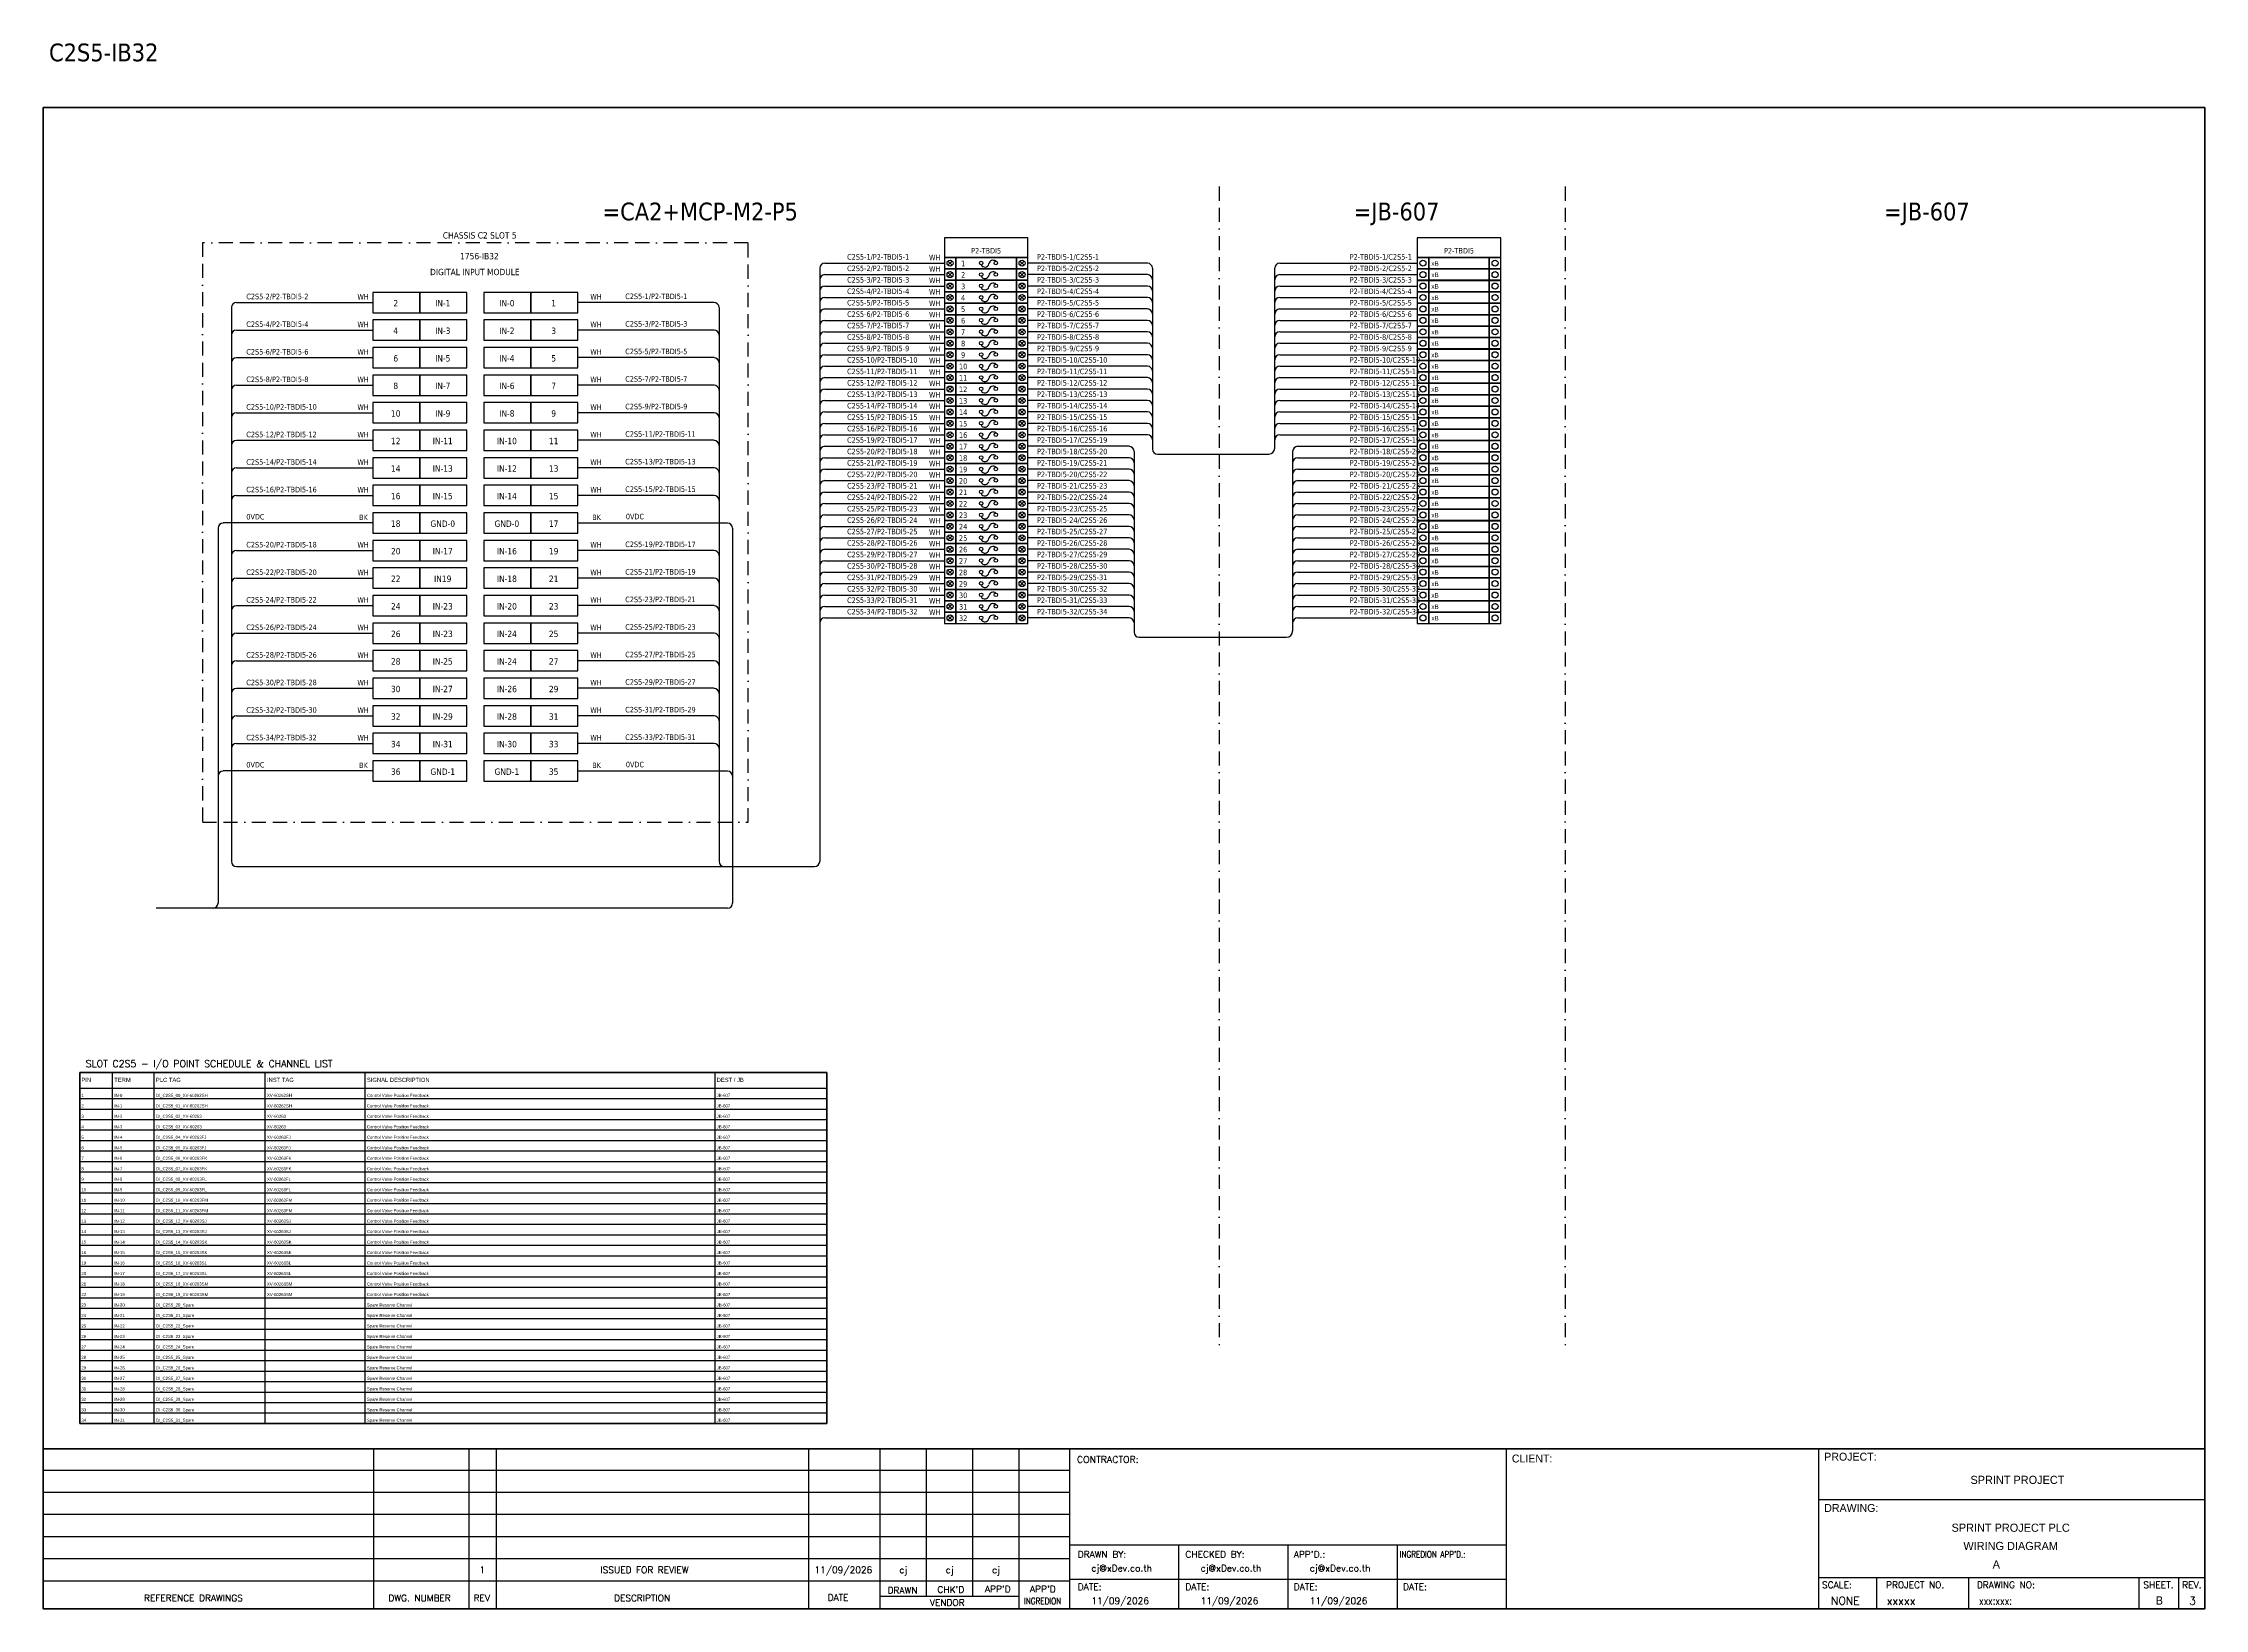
# Model space of a CAD drawing. Header units: millimetres. Extents: x 0 to 54213, y -3004 to 2820.
# Drawn here: x 20967 to 24860, y -3004 to -184 of the extents above; entities that cross this region are included whole.
import ezdxf
from ezdxf.enums import TextEntityAlignment as Align

# ---------------------------------------------------------------- set-up
doc = ezdxf.new("R2010")
doc.units = ezdxf.units.MM
doc.linetypes.add('BORDERX2', pattern=[88.9, 25.4, -12.7, 25.4, -12.7, 0, -12.7])
for name, color, linetype in [('GT_1', 9, 'Continuous'), ('HELPPOINT', 7, 'Continuous'), ('MEMBER', 7, 'Continuous'), ('x01001-FrameArea', 2, 'BORDERX2')]:
    doc.layers.add(name, color=color, linetype=linetype)
for name, color, linetype, lineweight in [('IE-EQUIP', 253, 'Continuous', 25), ('IE-WIRE', 7, 'Continuous', 25), ('power', 7, 'Continuous', 25)]:
    doc.layers.add(name, color=color, linetype=linetype, lineweight=lineweight)
doc.styles.add('HTX11', font='O8111901')
doc.styles.add('ROMANS', font='romans.shx', dxfattribs={"width": 0.85, "height": 25})
doc.styles.get("Standard").update_dxf_attribs({"font": 'arial.ttf'})
doc.styles.add('Tahoma', font='')
doc.styles.get('Tahoma').set_extended_font_data('Tahoma')

# ---------------------------------------------------------------- blocks, each defined once
blk = doc.blocks.new('xTermSingleLayer4')
at = {"color": 7, "ltscale": 25.4}
for points in [[(0, -537), (537, -537), (537, 0), (0, 0)], [(537, -537), (3378, -537), (3378, 0), (537, 0)], [(3378, -537), (3915, -537), (3915, 0), (3378, 0)]]:
    blk.add_lwpolyline(points, close=True, dxfattribs=at)
for centre in [(268, -268), (3647, -268)]:
    blk.add_circle(centre, 141, dxfattribs=at)
blk.add_attdef('TERMINAL_B', (661, -387), '', height=212)

msp = doc.modelspace()

# ---------------------------------------------------------------- linework, layer by layer
at = {"color": 1, "ltscale": 25.4}
for p, q in [((22603.7, -576.7), (22596.1, -584.4)), ((22596.1, -576.7), (22603.7, -584.4)), ((22725.8, -576.7), (22733.5, -584.4)), ((22733.5, -576.7), (22725.8, -584.4)), ((22603.7, -597.3), (22596.1, -605)), ((22596.1, -597.3), (22603.7, -605)), ((22603.7, -617.9), (22596.1, -625.6)), ((22596.1, -617.9), (22603.7, -625.6)), ((22725.8, -597.3), (22733.5, -605)), ((22733.5, -597.3), (22725.8, -605)), ((22725.8, -617.9), (22733.5, -625.6)), ((22733.5, -617.9), (22725.8, -625.6)), ((22603.7, -638.5), (22596.1, -646.2)), ((22596.1, -638.5), (22603.7, -646.2)), ((22603.7, -659.1), (22596.1, -666.8)), ((22596.1, -659.1), (22603.7, -666.8)), ((22725.8, -638.5), (22733.5, -646.2)), ((22733.5, -638.5), (22725.8, -646.2)), ((22725.8, -659.1), (22733.5, -666.8)), ((22733.5, -659.1), (22725.8, -666.8)), ((22603.7, -679.7), (22596.1, -687.4)), ((22596.1, -679.7), (22603.7, -687.4)), ((22603.7, -700.4), (22596.1, -708)), ((22596.1, -700.4), (22603.7, -708)), ((22725.8, -679.7), (22733.5, -687.4)), ((22733.5, -679.7), (22725.8, -687.4)), ((22725.8, -700.4), (22733.5, -708)), ((22733.5, -700.4), (22725.8, -708)), ((22603.7, -721), (22596.1, -728.6)), ((22596.1, -721), (22603.7, -728.6)), ((22725.8, -721), (22733.5, -728.6)), ((22733.5, -721), (22725.8, -728.6)), ((22603.7, -741.6), (22596.1, -749.3)), ((22596.1, -741.6), (22603.7, -749.3)), ((22603.7, -762.2), (22596.1, -769.9)), ((22596.1, -762.2), (22603.7, -769.9)), ((22725.8, -741.6), (22733.5, -749.3)), ((22733.5, -741.6), (22725.8, -749.3)), ((22725.8, -762.2), (22733.5, -769.9)), ((22733.5, -762.2), (22725.8, -769.9)), ((22603.7, -782.8), (22596.1, -790.5)), ((22596.1, -782.8), (22603.7, -790.5)), ((22603.7, -803.4), (22596.1, -811.1)), ((22596.1, -803.4), (22603.7, -811.1)), ((22725.8, -782.8), (22733.5, -790.5)), ((22733.5, -782.8), (22725.8, -790.5)), ((22725.8, -803.4), (22733.5, -811.1)), ((22733.5, -803.4), (22725.8, -811.1)), ((22603.7, -824), (22596.1, -831.7)), ((22596.1, -824), (22603.7, -831.7)), ((22603.7, -844.6), (22596.1, -852.3)), ((22596.1, -844.6), (22603.7, -852.3)), ((22725.8, -824), (22733.5, -831.7)), ((22733.5, -824), (22725.8, -831.7)), ((22725.8, -844.6), (22733.5, -852.3)), ((22733.5, -844.6), (22725.8, -852.3)), ((22603.7, -865.3), (22596.1, -872.9)), ((22596.1, -865.3), (22603.7, -872.9)), ((22603.7, -885.9), (22596.1, -893.5)), ((22596.1, -885.9), (22603.7, -893.5)), ((22725.8, -865.3), (22733.5, -872.9)), ((22733.5, -865.3), (22725.8, -872.9)), ((22725.8, -885.9), (22733.5, -893.5)), ((22733.5, -885.9), (22725.8, -893.5)), ((22603.7, -906.5), (22596.1, -914.1)), ((22596.1, -906.5), (22603.7, -914.1)), ((22603.7, -927.1), (22596.1, -934.8)), ((22596.1, -927.1), (22603.7, -934.8)), ((22725.8, -906.5), (22733.5, -914.1)), ((22733.5, -906.5), (22725.8, -914.1)), ((22725.8, -927.1), (22733.5, -934.8)), ((22733.5, -927.1), (22725.8, -934.8)), ((22603.7, -947.7), (22596.1, -955.4)), ((22596.1, -947.7), (22603.7, -955.4)), ((22603.7, -968.3), (22596.1, -976)), ((22596.1, -968.3), (22603.7, -976)), ((22725.8, -947.7), (22733.5, -955.4)), ((22733.5, -947.7), (22725.8, -955.4)), ((22725.8, -968.3), (22733.5, -976)), ((22733.5, -968.3), (22725.8, -976)), ((22603.7, -988.9), (22596.1, -996.6)), ((22596.1, -988.9), (22603.7, -996.6)), ((22603.7, -1009.5), (22596.1, -1017.2)), ((22596.1, -1009.5), (22603.7, -1017.2)), ((22725.8, -988.9), (22733.5, -996.6)), ((22733.5, -988.9), (22725.8, -996.6)), ((22725.8, -1009.5), (22733.5, -1017.2)), ((22733.5, -1009.5), (22725.8, -1017.2)), ((22603.7, -1030.1), (22596.1, -1037.8)), ((22596.1, -1030.1), (22603.7, -1037.8)), ((22603.7, -1050.8), (22596.1, -1058.4)), ((22596.1, -1050.8), (22603.7, -1058.4)), ((22725.8, -1030.1), (22733.5, -1037.8)), ((22733.5, -1030.1), (22725.8, -1037.8)), ((22725.8, -1050.8), (22733.5, -1058.4)), ((22733.5, -1050.8), (22725.8, -1058.4)), ((22603.7, -1071.4), (22596.1, -1079)), ((22596.1, -1071.4), (22603.7, -1079)), ((22725.8, -1071.4), (22733.5, -1079)), ((22733.5, -1071.4), (22725.8, -1079)), ((22603.7, -1092), (22596.1, -1099.7)), ((22596.1, -1092), (22603.7, -1099.7)), ((22603.7, -1112.6), (22596.1, -1120.3)), ((22596.1, -1112.6), (22603.7, -1120.3)), ((22725.8, -1092), (22733.5, -1099.7)), ((22733.5, -1092), (22725.8, -1099.7)), ((22725.8, -1112.6), (22733.5, -1120.3)), ((22733.5, -1112.6), (22725.8, -1120.3)), ((22603.7, -1133.2), (22596.1, -1140.9)), ((22596.1, -1133.2), (22603.7, -1140.9)), ((22603.7, -1153.8), (22596.1, -1161.5)), ((22596.1, -1153.8), (22603.7, -1161.5)), ((22725.8, -1133.2), (22733.5, -1140.9)), ((22733.5, -1133.2), (22725.8, -1140.9)), ((22725.8, -1153.8), (22733.5, -1161.5)), ((22733.5, -1153.8), (22725.8, -1161.5)), ((22603.7, -1174.4), (22596.1, -1182.1)), ((22596.1, -1174.4), (22603.7, -1182.1)), ((22603.7, -1195), (22596.1, -1202.7)), ((22596.1, -1195), (22603.7, -1202.7)), ((22725.8, -1174.4), (22733.5, -1182.1)), ((22733.5, -1174.4), (22725.8, -1182.1)), ((22725.8, -1195), (22733.5, -1202.7)), ((22733.5, -1195), (22725.8, -1202.7)), ((22603.7, -1215.7), (22596.1, -1223.3)), ((22596.1, -1215.7), (22603.7, -1223.3)), ((22725.8, -1215.7), (22733.5, -1223.3)), ((22733.5, -1215.7), (22725.8, -1223.3))]:
    msp.add_line(p, q, dxfattribs=at)
at = {"color": 7}
for p, q in [((21091.5, -2670.4), (21091.5, -2038.3)), ((21166.5, -2670.4), (21166.5, -2038.3)), ((21366.5, -2670.4), (21366.5, -2038.3)), ((21546.5, -2670.4), (21546.5, -2038.3)), ((22176.5, -2670.4), (22176.5, -2038.3)), ((21032.2, -2066.3), (22378, -2066.3))]:
    msp.add_line(p, q, dxfattribs=at)
at = {"color": 8}
for p, q in [((21032.2, -2085.2), (22378, -2085.2)), ((21032.2, -2104.1), (22378, -2104.1)), ((21032.2, -2122.9), (22378, -2122.9)), ((21032.2, -2141.8), (22378, -2141.8)), ((21032.2, -2160.7), (22378, -2160.7)), ((21032.2, -2179.6), (22378, -2179.6)), ((21032.2, -2198.5), (22378, -2198.5)), ((21032.2, -2217.3), (22378, -2217.3)), ((21032.2, -2236.2), (22378, -2236.2)), ((21032.2, -2255.1), (22378, -2255.1)), ((21032.2, -2274), (22378, -2274)), ((21032.2, -2292.9), (22378, -2292.9)), ((21032.2, -2311.7), (22378, -2311.7)), ((21032.2, -2330.6), (22378, -2330.6)), ((21032.2, -2349.5), (22378, -2349.5)), ((21032.2, -2368.4), (22378, -2368.4)), ((21032.2, -2387.2), (22378, -2387.2)), ((21032.2, -2406.1), (22378, -2406.1)), ((21032.2, -2425), (22378, -2425)), ((21032.2, -2443.9), (22378, -2443.9)), ((21032.2, -2462.8), (22378, -2462.8)), ((21032.2, -2481.6), (22378, -2481.6)), ((21032.2, -2500.5), (22378, -2500.5)), ((21032.2, -2519.4), (22378, -2519.4)), ((21032.2, -2538.3), (22378, -2538.3)), ((21032.2, -2557.1), (22378, -2557.1)), ((21032.2, -2576), (22378, -2576)), ((21032.2, -2594.9), (22378, -2594.9)), ((21032.2, -2613.8), (22378, -2613.8)), ((21032.2, -2632.7), (22378, -2632.7)), ((21032.2, -2651.5), (22378, -2651.5))]:
    msp.add_line(p, q, dxfattribs=at)
at = {"color": 4}
for p, q in [((24268.8, -2948.1), (24268.8, -3004.2)), ((24434.1, -2948.1), (24434.1, -3004.2))]:
    msp.add_line(p, q, dxfattribs=at)
at = {"color": 4, "ltscale": 0.5}
for p, q in [((24741.2, -2948.1), (24741.2, -3004.2)), ((24741.2, -2948.1), (24741.2, -3004.2)), ((24812.4, -2948.1), (24812.4, -3004.2)), ((24812.4, -2948.1), (24812.4, -3004.2))]:
    msp.add_line(p, q, dxfattribs=at)
at = {"color": 4, "ltscale": 25.4}
for points in [[(22589.6, -570.2), (22739.9, -570.2), (22739.9, -535), (22589.6, -535)], [(23441.4, -570.2), (23591.7, -570.2), (23591.7, -535), (23441.4, -535)]]:
    msp.add_lwpolyline(points, close=True, dxfattribs=at)
at = {"color": 1, "ltscale": 25.4}
for points in [[(22589.6, -590.8), (22610.2, -590.8), (22610.2, -570.2), (22589.6, -570.2)], [(22610.2, -590.8), (22719.3, -590.8), (22719.3, -570.2), (22610.2, -570.2)], [(22719.3, -590.8), (22739.9, -590.8), (22739.9, -570.2), (22719.3, -570.2)], [(22589.6, -611.4), (22610.2, -611.4), (22610.2, -590.8), (22589.6, -590.8)], [(22589.6, -632.1), (22610.2, -632.1), (22610.2, -611.4), (22589.6, -611.4)], [(22610.2, -611.4), (22719.3, -611.4), (22719.3, -590.8), (22610.2, -590.8)], [(22610.2, -632.1), (22719.3, -632.1), (22719.3, -611.4), (22610.2, -611.4)], [(22719.3, -611.4), (22739.9, -611.4), (22739.9, -590.8), (22719.3, -590.8)], [(22719.3, -632.1), (22739.9, -632.1), (22739.9, -611.4), (22719.3, -611.4)], [(22589.6, -652.7), (22610.2, -652.7), (22610.2, -632.1), (22589.6, -632.1)], [(22589.6, -673.3), (22610.2, -673.3), (22610.2, -652.7), (22589.6, -652.7)], [(22610.2, -652.7), (22719.3, -652.7), (22719.3, -632.1), (22610.2, -632.1)], [(22610.2, -673.3), (22719.3, -673.3), (22719.3, -652.7), (22610.2, -652.7)], [(22719.3, -652.7), (22739.9, -652.7), (22739.9, -632.1), (22719.3, -632.1)], [(22719.3, -673.3), (22739.9, -673.3), (22739.9, -652.7), (22719.3, -652.7)], [(22589.6, -693.9), (22610.2, -693.9), (22610.2, -673.3), (22589.6, -673.3)], [(22589.6, -714.5), (22610.2, -714.5), (22610.2, -693.9), (22589.6, -693.9)], [(22610.2, -693.9), (22719.3, -693.9), (22719.3, -673.3), (22610.2, -673.3)], [(22610.2, -714.5), (22719.3, -714.5), (22719.3, -693.9), (22610.2, -693.9)], [(22719.3, -693.9), (22739.9, -693.9), (22739.9, -673.3), (22719.3, -673.3)], [(22719.3, -714.5), (22739.9, -714.5), (22739.9, -693.9), (22719.3, -693.9)], [(22589.6, -735.1), (22610.2, -735.1), (22610.2, -714.5), (22589.6, -714.5)], [(22589.6, -755.7), (22610.2, -755.7), (22610.2, -735.1), (22589.6, -735.1)], [(22610.2, -735.1), (22719.3, -735.1), (22719.3, -714.5), (22610.2, -714.5)], [(22610.2, -755.7), (22719.3, -755.7), (22719.3, -735.1), (22610.2, -735.1)], [(22719.3, -735.1), (22739.9, -735.1), (22739.9, -714.5), (22719.3, -714.5)], [(22719.3, -755.7), (22739.9, -755.7), (22739.9, -735.1), (22719.3, -735.1)], [(22589.6, -776.3), (22610.2, -776.3), (22610.2, -755.7), (22589.6, -755.7)], [(22589.6, -796.9), (22610.2, -796.9), (22610.2, -776.3), (22589.6, -776.3)], [(22610.2, -776.3), (22719.3, -776.3), (22719.3, -755.7), (22610.2, -755.7)], [(22610.2, -796.9), (22719.3, -796.9), (22719.3, -776.3), (22610.2, -776.3)], [(22719.3, -776.3), (22739.9, -776.3), (22739.9, -755.7), (22719.3, -755.7)], [(22719.3, -796.9), (22739.9, -796.9), (22739.9, -776.3), (22719.3, -776.3)], [(22589.6, -817.6), (22610.2, -817.6), (22610.2, -796.9), (22589.6, -796.9)], [(22589.6, -838.2), (22610.2, -838.2), (22610.2, -817.6), (22589.6, -817.6)], [(22610.2, -817.6), (22719.3, -817.6), (22719.3, -796.9), (22610.2, -796.9)], [(22610.2, -838.2), (22719.3, -838.2), (22719.3, -817.6), (22610.2, -817.6)], [(22719.3, -817.6), (22739.9, -817.6), (22739.9, -796.9), (22719.3, -796.9)], [(22719.3, -838.2), (22739.9, -838.2), (22739.9, -817.6), (22719.3, -817.6)], [(22589.6, -858.8), (22610.2, -858.8), (22610.2, -838.2), (22589.6, -838.2)], [(22610.2, -858.8), (22719.3, -858.8), (22719.3, -838.2), (22610.2, -838.2)], [(22719.3, -858.8), (22739.9, -858.8), (22739.9, -838.2), (22719.3, -838.2)], [(22589.6, -879.4), (22610.2, -879.4), (22610.2, -858.8), (22589.6, -858.8)], [(22589.6, -900), (22610.2, -900), (22610.2, -879.4), (22589.6, -879.4)], [(22610.2, -879.4), (22719.3, -879.4), (22719.3, -858.8), (22610.2, -858.8)], [(22610.2, -900), (22719.3, -900), (22719.3, -879.4), (22610.2, -879.4)], [(22719.3, -879.4), (22739.9, -879.4), (22739.9, -858.8), (22719.3, -858.8)], [(22719.3, -900), (22739.9, -900), (22739.9, -879.4), (22719.3, -879.4)], [(22589.6, -920.6), (22610.2, -920.6), (22610.2, -900), (22589.6, -900)], [(22589.6, -941.2), (22610.2, -941.2), (22610.2, -920.6), (22589.6, -920.6)], [(22610.2, -920.6), (22719.3, -920.6), (22719.3, -900), (22610.2, -900)], [(22610.2, -941.2), (22719.3, -941.2), (22719.3, -920.6), (22610.2, -920.6)], [(22719.3, -920.6), (22739.9, -920.6), (22739.9, -900), (22719.3, -900)], [(22719.3, -941.2), (22739.9, -941.2), (22739.9, -920.6), (22719.3, -920.6)], [(22589.6, -961.8), (22610.2, -961.8), (22610.2, -941.2), (22589.6, -941.2)], [(22589.6, -982.5), (22610.2, -982.5), (22610.2, -961.8), (22589.6, -961.8)], [(22610.2, -961.8), (22719.3, -961.8), (22719.3, -941.2), (22610.2, -941.2)], [(22610.2, -982.5), (22719.3, -982.5), (22719.3, -961.8), (22610.2, -961.8)], [(22719.3, -961.8), (22739.9, -961.8), (22739.9, -941.2), (22719.3, -941.2)], [(22719.3, -982.5), (22739.9, -982.5), (22739.9, -961.8), (22719.3, -961.8)], [(22589.6, -1003.1), (22610.2, -1003.1), (22610.2, -982.5), (22589.6, -982.5)], [(22589.6, -1023.7), (22610.2, -1023.7), (22610.2, -1003.1), (22589.6, -1003.1)], [(22610.2, -1003.1), (22719.3, -1003.1), (22719.3, -982.5), (22610.2, -982.5)], [(22610.2, -1023.7), (22719.3, -1023.7), (22719.3, -1003.1), (22610.2, -1003.1)], [(22719.3, -1003.1), (22739.9, -1003.1), (22739.9, -982.5), (22719.3, -982.5)], [(22719.3, -1023.7), (22739.9, -1023.7), (22739.9, -1003.1), (22719.3, -1003.1)], [(22589.6, -1044.3), (22610.2, -1044.3), (22610.2, -1023.7), (22589.6, -1023.7)], [(22589.6, -1064.9), (22610.2, -1064.9), (22610.2, -1044.3), (22589.6, -1044.3)], [(22610.2, -1044.3), (22719.3, -1044.3), (22719.3, -1023.7), (22610.2, -1023.7)], [(22610.2, -1064.9), (22719.3, -1064.9), (22719.3, -1044.3), (22610.2, -1044.3)], [(22719.3, -1044.3), (22739.9, -1044.3), (22739.9, -1023.7), (22719.3, -1023.7)], [(22719.3, -1064.9), (22739.9, -1064.9), (22739.9, -1044.3), (22719.3, -1044.3)], [(22589.6, -1085.5), (22610.2, -1085.5), (22610.2, -1064.9), (22589.6, -1064.9)], [(22589.6, -1106.1), (22610.2, -1106.1), (22610.2, -1085.5), (22589.6, -1085.5)], [(22610.2, -1085.5), (22719.3, -1085.5), (22719.3, -1064.9), (22610.2, -1064.9)], [(22610.2, -1106.1), (22719.3, -1106.1), (22719.3, -1085.5), (22610.2, -1085.5)], [(22719.3, -1085.5), (22739.9, -1085.5), (22739.9, -1064.9), (22719.3, -1064.9)], [(22719.3, -1106.1), (22739.9, -1106.1), (22739.9, -1085.5), (22719.3, -1085.5)], [(22589.6, -1126.7), (22610.2, -1126.7), (22610.2, -1106.1), (22589.6, -1106.1)], [(22589.6, -1147.3), (22610.2, -1147.3), (22610.2, -1126.7), (22589.6, -1126.7)], [(22610.2, -1126.7), (22719.3, -1126.7), (22719.3, -1106.1), (22610.2, -1106.1)], [(22610.2, -1147.3), (22719.3, -1147.3), (22719.3, -1126.7), (22610.2, -1126.7)], [(22719.3, -1126.7), (22739.9, -1126.7), (22739.9, -1106.1), (22719.3, -1106.1)], [(22719.3, -1147.3), (22739.9, -1147.3), (22739.9, -1126.7), (22719.3, -1126.7)], [(22589.6, -1168), (22610.2, -1168), (22610.2, -1147.3), (22589.6, -1147.3)], [(22589.6, -1188.6), (22610.2, -1188.6), (22610.2, -1168), (22589.6, -1168)], [(22610.2, -1168), (22719.3, -1168), (22719.3, -1147.3), (22610.2, -1147.3)], [(22610.2, -1188.6), (22719.3, -1188.6), (22719.3, -1168), (22610.2, -1168)], [(22719.3, -1168), (22739.9, -1168), (22739.9, -1147.3), (22719.3, -1147.3)], [(22719.3, -1188.6), (22739.9, -1188.6), (22739.9, -1168), (22719.3, -1168)], [(22589.6, -1209.2), (22610.2, -1209.2), (22610.2, -1188.6), (22589.6, -1188.6)], [(22610.2, -1209.2), (22719.3, -1209.2), (22719.3, -1188.6), (22610.2, -1188.6)], [(22719.3, -1209.2), (22739.9, -1209.2), (22739.9, -1188.6), (22719.3, -1188.6)], [(22589.6, -1229.8), (22610.2, -1229.8), (22610.2, -1209.2), (22589.6, -1209.2)], [(22610.2, -1229.8), (22719.3, -1229.8), (22719.3, -1209.2), (22610.2, -1209.2)], [(22719.3, -1229.8), (22739.9, -1229.8), (22739.9, -1209.2), (22719.3, -1209.2)]]:
    msp.add_lwpolyline(points, close=True, dxfattribs=at)
msp.add_lwpolyline([(21032.2, -2038.3), (22378, -2038.3), (22378, -2670.4), (21032.2, -2670.4)], close=True)
at = {"color": 7}
msp.add_lwpolyline([(21032.2, -2670.4), (22378, -2670.4), (22378, -2038.3), (21032.2, -2038.3), (21032.2, -2670.4)], dxfattribs=at)
at = {"color": 1, "ltscale": 25.4}
for centre in [(22599.9, -580.5), (22729.6, -580.5), (22599.9, -601.1), (22599.9, -621.7), (22729.6, -601.1), (22729.6, -621.7), (22599.9, -642.4), (22599.9, -663), (22729.6, -642.4), (22729.6, -663), (22599.9, -683.6), (22599.9, -704.2), (22729.6, -683.6), (22729.6, -704.2), (22599.9, -724.8), (22729.6, -724.8), (22599.9, -745.4), (22599.9, -766), (22729.6, -745.4), (22729.6, -766), (22599.9, -786.6), (22599.9, -807.3), (22729.6, -786.6), (22729.6, -807.3), (22599.9, -827.9), (22599.9, -848.5), (22729.6, -827.9), (22729.6, -848.5), (22599.9, -869.1), (22599.9, -889.7), (22729.6, -869.1), (22729.6, -889.7), (22599.9, -910.3), (22599.9, -930.9), (22729.6, -910.3), (22729.6, -930.9), (22599.9, -951.5), (22599.9, -972.1), (22729.6, -951.5), (22729.6, -972.1), (22599.9, -992.8), (22599.9, -1013.4), (22729.6, -992.8), (22729.6, -1013.4), (22599.9, -1034), (22599.9, -1054.6), (22729.6, -1034), (22729.6, -1054.6), (22599.9, -1075.2), (22729.6, -1075.2), (22599.9, -1095.8), (22599.9, -1116.4), (22729.6, -1095.8), (22729.6, -1116.4), (22599.9, -1137), (22599.9, -1157.7), (22729.6, -1137), (22729.6, -1157.7), (22599.9, -1178.3), (22599.9, -1198.9), (22729.6, -1178.3), (22729.6, -1198.9), (22599.9, -1219.5), (22729.6, -1219.5)]:
    msp.add_circle(centre, 5.42, dxfattribs=at)
at = {"layer": 'GT_1', "color": 4}
for p, q in [((21561.9, -3004.2), (21561.9, -2716.1)), ((21733.8, -3004.2), (21733.8, -2716.1)), ((21782.9, -3004.2), (21782.9, -2716.1)), ((22345.6, -3004.2), (22345.6, -2716.1)), ((22473.9, -3004.2), (22473.9, -2716.1)), ((22557.5, -2982.4), (22557.5, -2716.1)), ((22641, -2982.4), (22641, -2716)), ((22724.3, -3004.2), (22724.3, -2716.1)), ((22815.3, -3004.2), (22815.3, -2716.1)), ((23602.3, -3004.2), (23602.3, -2716.1)), ((24164.6, -3004.2), (24164.6, -2716.1)), ((24164.6, -3004.2), (24164.6, -2716.1)), ((24164.6, -3004.2), (24164.6, -2716.1)), ((22815.3, -2754.9), (20966.5, -2754.9)), ((22815.3, -2794.7), (20966.5, -2794.7)), ((22815.3, -2834.6), (20966.5, -2834.6)), ((22815.3, -2874.6), (20966.5, -2874.6)), ((22815.3, -2914.5), (20966.5, -2914.5)), ((23602.3, -2889.9), (22815.3, -2889.9)), ((23012.1, -3004.2), (23012.1, -2889.9)), ((23208.8, -3004.2), (23208.8, -2889.9)), ((23405.6, -3004.2), (23405.6, -2889.9)), ((22815.2, -2954.4), (20966.5, -2954.4)), ((23602.3, -2951.3), (22815.3, -2951.3)), ((24164.6, -2948.1), (24859.8, -2948.1)), ((22724.3, -2982.4), (22473.9, -2982.4))]:
    msp.add_line(p, q, dxfattribs=at)
at = {"layer": 'HELPPOINT', "color": 4, "lineweight": 35}
for p, q in [((20966.5, -3004.2), (20966.5, -300)), ((20966.5, -300), (24859.8, -300)), ((20966.5, -3004.2), (20966.5, -300)), ((20966.5, -300), (24859.8, -300)), ((24859.8, -300), (24859.8, -3004.2)), ((24859.8, -300), (24859.8, -3004.2)), ((24859.8, -3004.2), (20966.5, -3004.2)), ((24859.8, -3004.2), (20966.5, -3004.2))]:
    msp.add_line(p, q, dxfattribs=at)
at = {"layer": 'HELPPOINT', "color": 4}
for p, q in [((24164.6, -2807.6), (24859.8, -2807.6)), ((24164.6, -2807.6), (24859.8, -2807.6)), ((24164.6, -2948.1), (24859.8, -2948.1))]:
    msp.add_line(p, q, dxfattribs=at)
at = {"layer": 'IE-EQUIP', "linetype": 'Continuous', "ltscale": 25.4}
for points in [[(21559.9, -669.8), (21644.6, -669.8), (21644.6, -633.1), (21559.9, -633.1)], [(21644.6, -669.8), (21729.2, -669.8), (21729.2, -633.1), (21644.6, -633.1)], [(21760.1, -669.8), (21844.7, -669.8), (21844.7, -633.1), (21760.1, -633.1)], [(21844.7, -669.8), (21929.4, -669.8), (21929.4, -633.1), (21844.7, -633.1)], [(21559.9, -719.4), (21644.6, -719.4), (21644.6, -682.7), (21559.9, -682.7)], [(21644.6, -719.4), (21729.2, -719.4), (21729.2, -682.7), (21644.6, -682.7)], [(21760.1, -719.4), (21844.7, -719.4), (21844.7, -682.7), (21760.1, -682.7)], [(21844.7, -719.4), (21929.4, -719.4), (21929.4, -682.7), (21844.7, -682.7)], [(21559.9, -769.1), (21644.6, -769.1), (21644.6, -732.4), (21559.9, -732.4)], [(21644.6, -769.1), (21729.2, -769.1), (21729.2, -732.4), (21644.6, -732.4)], [(21760.1, -769.1), (21844.7, -769.1), (21844.7, -732.4), (21760.1, -732.4)], [(21844.7, -769.1), (21929.4, -769.1), (21929.4, -732.4), (21844.7, -732.4)], [(21559.9, -818.7), (21644.6, -818.7), (21644.6, -782), (21559.9, -782)], [(21644.6, -818.7), (21729.2, -818.7), (21729.2, -782), (21644.6, -782)], [(21760.1, -818.7), (21844.7, -818.7), (21844.7, -782), (21760.1, -782)], [(21844.7, -818.7), (21929.4, -818.7), (21929.4, -782), (21844.7, -782)], [(21559.9, -868.3), (21644.6, -868.3), (21644.6, -831.6), (21559.9, -831.6)], [(21644.6, -868.3), (21729.2, -868.3), (21729.2, -831.6), (21644.6, -831.6)], [(21760.1, -868.3), (21844.7, -868.3), (21844.7, -831.6), (21760.1, -831.6)], [(21844.7, -868.3), (21929.4, -868.3), (21929.4, -831.6), (21844.7, -831.6)], [(21559.9, -918), (21644.6, -918), (21644.6, -881.3), (21559.9, -881.3)], [(21644.6, -918), (21729.2, -918), (21729.2, -881.3), (21644.6, -881.3)], [(21760.1, -918), (21844.7, -918), (21844.7, -881.3), (21760.1, -881.3)], [(21844.7, -918), (21929.4, -918), (21929.4, -881.3), (21844.7, -881.3)], [(21559.9, -967.6), (21644.6, -967.6), (21644.6, -930.9), (21559.9, -930.9)], [(21644.6, -967.6), (21729.2, -967.6), (21729.2, -930.9), (21644.6, -930.9)], [(21760.1, -967.6), (21844.7, -967.6), (21844.7, -930.9), (21760.1, -930.9)], [(21844.7, -967.6), (21929.4, -967.6), (21929.4, -930.9), (21844.7, -930.9)], [(21559.9, -1017.2), (21644.6, -1017.2), (21644.6, -980.5), (21559.9, -980.5)], [(21644.6, -1017.2), (21729.2, -1017.2), (21729.2, -980.5), (21644.6, -980.5)], [(21760.1, -1017.2), (21844.7, -1017.2), (21844.7, -980.5), (21760.1, -980.5)], [(21844.7, -1017.2), (21929.4, -1017.2), (21929.4, -980.5), (21844.7, -980.5)], [(21559.9, -1066.9), (21644.6, -1066.9), (21644.6, -1030.2), (21559.9, -1030.2)], [(21644.6, -1066.9), (21729.2, -1066.9), (21729.2, -1030.2), (21644.6, -1030.2)], [(21760.1, -1066.9), (21844.7, -1066.9), (21844.7, -1030.2), (21760.1, -1030.2)], [(21844.7, -1066.9), (21929.4, -1066.9), (21929.4, -1030.2), (21844.7, -1030.2)], [(21559.9, -1116.5), (21644.6, -1116.5), (21644.6, -1079.8), (21559.9, -1079.8)], [(21644.6, -1116.5), (21729.2, -1116.5), (21729.2, -1079.8), (21644.6, -1079.8)], [(21760.1, -1116.5), (21844.7, -1116.5), (21844.7, -1079.8), (21760.1, -1079.8)], [(21844.7, -1116.5), (21929.4, -1116.5), (21929.4, -1079.8), (21844.7, -1079.8)], [(21559.9, -1166.1), (21644.6, -1166.1), (21644.6, -1129.4), (21559.9, -1129.4)], [(21644.6, -1166.1), (21729.2, -1166.1), (21729.2, -1129.4), (21644.6, -1129.4)], [(21760.1, -1166.1), (21844.7, -1166.1), (21844.7, -1129.4), (21760.1, -1129.4)], [(21844.7, -1166.1), (21929.4, -1166.1), (21929.4, -1129.4), (21844.7, -1129.4)], [(21559.9, -1215.8), (21644.6, -1215.8), (21644.6, -1179.1), (21559.9, -1179.1)], [(21644.6, -1215.8), (21729.2, -1215.8), (21729.2, -1179.1), (21644.6, -1179.1)], [(21760.1, -1215.8), (21844.7, -1215.8), (21844.7, -1179.1), (21760.1, -1179.1)], [(21844.7, -1215.8), (21929.4, -1215.8), (21929.4, -1179.1), (21844.7, -1179.1)], [(21559.9, -1265.4), (21644.6, -1265.4), (21644.6, -1228.7), (21559.9, -1228.7)], [(21644.6, -1265.4), (21729.2, -1265.4), (21729.2, -1228.7), (21644.6, -1228.7)], [(21760.1, -1265.4), (21844.7, -1265.4), (21844.7, -1228.7), (21760.1, -1228.7)], [(21844.7, -1265.4), (21929.4, -1265.4), (21929.4, -1228.7), (21844.7, -1228.7)], [(21559.9, -1315), (21644.6, -1315), (21644.6, -1278.3), (21559.9, -1278.3)], [(21644.6, -1315), (21729.2, -1315), (21729.2, -1278.3), (21644.6, -1278.3)], [(21760.1, -1315), (21844.7, -1315), (21844.7, -1278.3), (21760.1, -1278.3)], [(21844.7, -1315), (21929.4, -1315), (21929.4, -1278.3), (21844.7, -1278.3)], [(21559.9, -1364.7), (21644.6, -1364.7), (21644.6, -1328), (21559.9, -1328)], [(21644.6, -1364.7), (21729.2, -1364.7), (21729.2, -1328), (21644.6, -1328)], [(21760.1, -1364.7), (21844.7, -1364.7), (21844.7, -1328), (21760.1, -1328)], [(21844.7, -1364.7), (21929.4, -1364.7), (21929.4, -1328), (21844.7, -1328)], [(21559.9, -1414.3), (21644.6, -1414.3), (21644.6, -1377.6), (21559.9, -1377.6)], [(21644.6, -1414.3), (21729.2, -1414.3), (21729.2, -1377.6), (21644.6, -1377.6)], [(21760.1, -1414.3), (21844.7, -1414.3), (21844.7, -1377.6), (21760.1, -1377.6)], [(21844.7, -1414.3), (21929.4, -1414.3), (21929.4, -1377.6), (21844.7, -1377.6)], [(21559.9, -1463.9), (21644.6, -1463.9), (21644.6, -1427.2), (21559.9, -1427.2)], [(21644.6, -1463.9), (21729.2, -1463.9), (21729.2, -1427.2), (21644.6, -1427.2)], [(21760.1, -1463.9), (21844.7, -1463.9), (21844.7, -1427.2), (21760.1, -1427.2)], [(21844.7, -1463.9), (21929.4, -1463.9), (21929.4, -1427.2), (21844.7, -1427.2)], [(21559.9, -1513.6), (21644.6, -1513.6), (21644.6, -1476.9), (21559.9, -1476.9)], [(21644.6, -1513.6), (21729.2, -1513.6), (21729.2, -1476.9), (21644.6, -1476.9)], [(21760.1, -1513.6), (21844.7, -1513.6), (21844.7, -1476.9), (21760.1, -1476.9)], [(21844.7, -1513.6), (21929.4, -1513.6), (21929.4, -1476.9), (21844.7, -1476.9)]]:
    msp.add_lwpolyline(points, close=True, dxfattribs=at)
at = {"layer": 'IE-WIRE', "color": 4, "ltscale": 25.4}
for p, q in [((22374.2, -580.5), (22589.6, -580.5)), ((22955.3, -580.5), (22739.9, -580.5)), ((23193.7, -580.5), (23441.4, -580.5)), ((23193.7, -580.5), (23441.4, -580.5)), ((22365.1, -589.7), (22365.1, -1658.1)), ((22374.2, -601.1), (22589.6, -601.1)), ((22374.2, -621.7), (22589.6, -621.7)), ((22955.3, -601.1), (22739.9, -601.1)), ((22955.3, -621.7), (22739.9, -621.7)), ((22964.4, -589.7), (22964.4, -915.4)), ((23184.5, -589.7), (23184.5, -913.6)), ((23193.7, -601.1), (23441.4, -601.1)), ((23193.7, -601.1), (23441.4, -601.1)), ((23193.7, -621.7), (23441.4, -621.7)), ((23193.7, -621.7), (23441.4, -621.7)), ((21305.5, -660.6), (21305.5, -1658.1)), ((21314.7, -651.5), (21559.9, -651.5)), ((22174.7, -651.5), (21929.4, -651.5)), ((22183.8, -660.6), (22183.8, -1658.1)), ((22374.2, -642.4), (22589.6, -642.4)), ((22955.3, -642.4), (22739.9, -642.4)), ((23193.7, -642.4), (23441.4, -642.4)), ((23193.7, -642.4), (23441.4, -642.4)), ((22374.2, -663), (22589.6, -663)), ((22374.2, -683.6), (22589.6, -683.6)), ((22955.3, -663), (22739.9, -663)), ((22955.3, -683.6), (22739.9, -683.6)), ((23193.7, -663), (23441.4, -663)), ((23193.7, -663), (23441.4, -663)), ((23193.7, -683.6), (23441.4, -683.6)), ((23193.7, -683.6), (23441.4, -683.6)), ((21314.7, -701.1), (21559.9, -701.1)), ((22174.7, -701.1), (21929.4, -701.1)), ((22374.2, -704.2), (22589.6, -704.2)), ((22374.2, -724.8), (22589.6, -724.8)), ((22955.3, -704.2), (22739.9, -704.2)), ((22955.3, -724.8), (22739.9, -724.8)), ((23193.7, -704.2), (23441.4, -704.2)), ((23193.7, -704.2), (23441.4, -704.2)), ((23193.7, -724.8), (23441.4, -724.8)), ((23193.7, -724.8), (23441.4, -724.8)), ((21314.7, -750.7), (21559.9, -750.7)), ((22174.7, -750.7), (21929.4, -750.7)), ((22374.2, -745.4), (22589.6, -745.4)), ((22374.2, -766), (22589.6, -766)), ((22955.3, -745.4), (22739.9, -745.4)), ((22955.3, -766), (22739.9, -766)), ((23193.7, -745.4), (23441.4, -745.4)), ((23193.7, -745.4), (23441.4, -745.4)), ((23193.7, -766), (23441.4, -766)), ((23193.7, -766), (23441.4, -766)), ((21314.7, -800.4), (21559.9, -800.4)), ((22174.7, -800.4), (21929.4, -800.4)), ((22374.2, -786.6), (22589.6, -786.6)), ((22374.2, -807.3), (22589.6, -807.3)), ((22955.3, -786.6), (22739.9, -786.6)), ((22955.3, -807.3), (22739.9, -807.3)), ((23193.7, -786.6), (23441.4, -786.6)), ((23193.7, -786.6), (23441.4, -786.6)), ((23193.7, -807.3), (23441.4, -807.3)), ((23193.7, -807.3), (23441.4, -807.3)), ((21314.7, -850), (21559.9, -850)), ((22174.7, -850), (21929.4, -850)), ((22374.2, -827.9), (22589.6, -827.9)), ((22374.2, -848.5), (22589.6, -848.5)), ((22955.3, -827.9), (22739.9, -827.9)), ((22955.3, -848.5), (22739.9, -848.5)), ((23193.7, -827.9), (23441.4, -827.9)), ((23193.7, -827.9), (23441.4, -827.9)), ((23193.7, -848.5), (23441.4, -848.5)), ((23193.7, -848.5), (23441.4, -848.5)), ((22374.2, -869.1), (22589.6, -869.1)), ((22374.2, -889.7), (22589.6, -889.7)), ((22955.3, -869.1), (22739.9, -869.1)), ((22955.3, -889.7), (22739.9, -889.7)), ((23193.7, -869.1), (23441.4, -869.1)), ((23193.7, -869.1), (23441.4, -869.1)), ((23193.7, -889.7), (23441.4, -889.7)), ((23193.7, -889.7), (23441.4, -889.7)), ((21314.7, -899.6), (21559.9, -899.6)), ((22174.7, -899.6), (21929.4, -899.6)), ((22374.2, -910.3), (22589.6, -910.3)), ((22374.2, -930.9), (22589.6, -930.9)), ((22922.2, -910.3), (22739.9, -910.3)), ((22922.2, -930.9), (22739.9, -930.9)), ((22931.3, -919.5), (22931.3, -1245.2)), ((23216.9, -919.5), (23216.9, -1243.4)), ((23226, -910.3), (23441.4, -910.3)), ((23226, -910.3), (23441.4, -910.3)), ((23226, -930.9), (23441.4, -930.9)), ((23226, -930.9), (23441.4, -930.9)), ((21314.7, -949.3), (21559.9, -949.3)), ((22174.7, -949.3), (21929.4, -949.3)), ((22374.2, -951.5), (22589.6, -951.5)), ((22374.2, -972.1), (22589.6, -972.1)), ((22922.2, -951.5), (22739.9, -951.5)), ((22922.2, -972.1), (22739.9, -972.1)), ((23226, -951.5), (23441.4, -951.5)), ((23226, -951.5), (23441.4, -951.5)), ((23226, -972.1), (23441.4, -972.1)), ((23226, -972.1), (23441.4, -972.1)), ((21314.7, -998.9), (21559.9, -998.9)), ((22174.7, -998.9), (21929.4, -998.9)), ((22374.2, -992.8), (22589.6, -992.8)), ((22922.2, -992.8), (22739.9, -992.8)), ((23226, -992.8), (23441.4, -992.8)), ((23226, -992.8), (23441.4, -992.8)), ((22374.2, -1013.4), (22589.6, -1013.4)), ((22374.2, -1034), (22589.6, -1034)), ((22922.2, -1013.4), (22739.9, -1013.4)), ((22922.2, -1034), (22739.9, -1034)), ((23226, -1013.4), (23441.4, -1013.4)), ((23226, -1013.4), (23441.4, -1013.4)), ((23226, -1034), (23441.4, -1034)), ((23226, -1034), (23441.4, -1034)), ((22374.2, -1054.6), (22589.6, -1054.6)), ((22374.2, -1075.2), (22589.6, -1075.2)), ((22922.2, -1054.6), (22739.9, -1054.6)), ((22922.2, -1075.2), (22739.9, -1075.2)), ((23226, -1054.6), (23441.4, -1054.6)), ((23226, -1054.6), (23441.4, -1054.6)), ((23226, -1075.2), (23441.4, -1075.2)), ((23226, -1075.2), (23441.4, -1075.2)), ((21314.7, -1098.2), (21559.9, -1098.2)), ((22174.7, -1098.2), (21929.4, -1098.2)), ((22374.2, -1095.8), (22589.6, -1095.8)), ((22374.2, -1116.4), (22589.6, -1116.4)), ((22922.2, -1095.8), (22739.9, -1095.8)), ((22922.2, -1116.4), (22739.9, -1116.4)), ((23226, -1095.8), (23441.4, -1095.8)), ((23226, -1095.8), (23441.4, -1095.8)), ((23226, -1116.4), (23441.4, -1116.4)), ((23226, -1116.4), (23441.4, -1116.4)), ((21314.7, -1147.8), (21559.9, -1147.8)), ((22174.7, -1147.8), (21929.4, -1147.8)), ((22374.2, -1137), (22589.6, -1137)), ((22374.2, -1157.7), (22589.6, -1157.7)), ((22922.2, -1137), (22739.9, -1137)), ((22922.2, -1157.7), (22739.9, -1157.7)), ((23226, -1137), (23441.4, -1137)), ((23226, -1137), (23441.4, -1137)), ((23226, -1157.7), (23441.4, -1157.7)), ((23226, -1157.7), (23441.4, -1157.7)), ((21314.7, -1197.4), (21559.9, -1197.4)), ((22174.7, -1197.4), (21929.4, -1197.4)), ((22374.2, -1178.3), (22589.6, -1178.3)), ((22374.2, -1198.9), (22589.6, -1198.9)), ((22922.2, -1178.3), (22739.9, -1178.3)), ((22922.2, -1198.9), (22739.9, -1198.9)), ((23226, -1178.3), (23441.4, -1178.3)), ((23226, -1178.3), (23441.4, -1178.3)), ((23226, -1198.9), (23441.4, -1198.9)), ((23226, -1198.9), (23441.4, -1198.9)), ((22374.2, -1219.5), (22589.6, -1219.5)), ((22922.2, -1219.5), (22739.9, -1219.5)), ((23226, -1219.5), (23441.4, -1219.5)), ((23226, -1219.5), (23441.4, -1219.5)), ((21314.7, -1247.1), (21559.9, -1247.1)), ((22174.7, -1247.1), (21929.4, -1247.1)), ((21314.7, -1296.7), (21559.9, -1296.7)), ((22174.7, -1296.7), (21929.4, -1296.7)), ((21314.7, -1346.3), (21559.9, -1346.3)), ((22174.7, -1346.3), (21929.4, -1346.3)), ((21314.7, -1396), (21559.9, -1396)), ((22174.7, -1396), (21929.4, -1396)), ((21314.7, -1445.6), (21559.9, -1445.6)), ((22174.7, -1445.6), (21929.4, -1445.6))]:
    msp.add_line(p, q, dxfattribs=at)
at = {"layer": 'IE-WIRE', "color": 4}
for p, q in [((22973.4, -924.4), (23173.8, -924.4)), ((22940.3, -1254.1), (23206.1, -1254.1)), ((21314.6, -1667.2), (22355.9, -1667.2))]:
    msp.add_line(p, q, dxfattribs=at)
at = {"layer": 'IE-WIRE', "color": 7, "ltscale": 25.4}
for p, q in [((21559.9, -1048.5), (21290.5, -1048.5)), ((21929.4, -1048.5), (22198.8, -1048.5)), ((21281.4, -1057.7), (21281.4, -1733.3)), ((22207.9, -1057.7), (22207.9, -1733.3)), ((21559.9, -1495.2), (21290.5, -1495.2)), ((21929.4, -1495.2), (22198.8, -1495.2)), ((22199, -1742.2), (21169.9, -1742.2))]:
    msp.add_line(p, q, dxfattribs=at)
at = {"layer": 'IE-WIRE', "color": 4, "ltscale": 25.4}
for centre, radius, start, end in [((22374.2, -589.7), 9.14, 90, 180), ((22955.3, -589.7), 9.14, 0, 90), ((23193.7, -589.7), 9.14, 90, 180), ((22374.2, -610.3), 9.14, 90, 180), ((22374.2, -630.9), 9.14, 90, 180), ((22955.3, -610.3), 9.14, 0, 90), ((22955.3, -630.9), 9.14, 0, 90), ((23193.7, -610.3), 9.14, 90, 180), ((23193.7, -630.9), 9.14, 90, 180), ((21314.7, -660.6), 9.17, 90, 180), ((22174.7, -660.6), 9.17, 0, 90), ((22374.2, -651.5), 9.14, 90, 180), ((22955.3, -651.5), 9.14, 0, 90), ((23193.7, -651.5), 9.14, 90, 180), ((22374.2, -672.1), 9.14, 90, 180), ((22374.2, -692.7), 9.14, 90, 180), ((22955.3, -672.1), 9.14, 0, 90), ((22955.3, -692.7), 9.14, 0, 90), ((23193.7, -672.1), 9.14, 90, 180), ((23193.7, -692.7), 9.14, 90, 180), ((21314.7, -710.3), 9.17, 90, 180), ((22174.7, -710.3), 9.17, 0, 90), ((22374.2, -713.3), 9.14, 90, 180), ((22374.2, -733.9), 9.14, 90, 180), ((22955.3, -713.3), 9.14, 0, 90), ((22955.3, -733.9), 9.14, 0, 90), ((23193.7, -713.3), 9.14, 90, 180), ((23193.7, -733.9), 9.14, 90, 180), ((21314.7, -759.9), 9.17, 90, 180), ((22174.7, -759.9), 9.17, 0, 90), ((22374.2, -754.6), 9.14, 90, 180), ((22374.2, -775.2), 9.14, 90, 180), ((22955.3, -754.6), 9.14, 0, 90), ((22955.3, -775.2), 9.14, 0, 90), ((23193.7, -754.6), 9.14, 90, 180), ((23193.7, -775.2), 9.14, 90, 180), ((21314.7, -809.5), 9.17, 90, 180), ((22174.7, -809.5), 9.17, 0, 90), ((22374.2, -795.8), 9.14, 90, 180), ((22374.2, -816.4), 9.14, 90, 180), ((22955.3, -795.8), 9.14, 0, 90), ((22955.3, -816.4), 9.14, 0, 90), ((23193.7, -795.8), 9.14, 90, 180), ((23193.7, -816.4), 9.14, 90, 180), ((21314.7, -859.2), 9.17, 90, 180), ((22174.7, -859.2), 9.17, 0, 90), ((22374.2, -837), 9.14, 90, 180), ((22374.2, -857.6), 9.14, 90, 180), ((22955.3, -837), 9.14, 0, 90), ((22955.3, -857.6), 9.14, 0, 90), ((23193.7, -837), 9.14, 90, 180), ((23193.7, -857.6), 9.14, 90, 180), ((22374.2, -878.2), 9.14, 90, 180), ((22374.2, -898.8), 9.14, 90, 180), ((22955.3, -878.2), 9.14, 0, 90), ((22955.3, -898.8), 9.14, 0, 90), ((23193.7, -878.2), 9.14, 90, 180), ((23193.7, -898.8), 9.14, 90, 180), ((21314.7, -908.8), 9.17, 90, 180), ((22174.7, -908.8), 9.17, 0, 90), ((22374.2, -919.5), 9.14, 90, 180), ((22374.2, -940.1), 9.14, 90, 180), ((22922.2, -919.5), 9.14, 0, 90), ((22922.2, -940.1), 9.14, 0, 90), ((23173.8, -913.6), 10.8, 270, 0), ((23226, -919.5), 9.14, 90, 180), ((23226, -940.1), 9.14, 90, 180), ((21314.7, -958.4), 9.17, 90, 180), ((22174.7, -958.4), 9.17, 0, 90), ((22374.2, -960.7), 9.14, 90, 180), ((22374.2, -981.3), 9.14, 90, 180), ((22922.2, -960.7), 9.14, 0, 90), ((22922.2, -981.3), 9.14, 0, 90), ((23226, -960.7), 9.14, 90, 180), ((23226, -981.3), 9.14, 90, 180), ((21314.7, -1008.1), 9.17, 90, 180), ((22174.7, -1008.1), 9.17, 0, 90), ((22374.2, -1001.9), 9.14, 90, 180), ((22922.2, -1001.9), 9.14, 0, 90), ((23226, -1001.9), 9.14, 90, 180), ((22374.2, -1022.5), 9.14, 90, 180), ((22374.2, -1043.1), 9.14, 90, 180), ((22922.2, -1022.5), 9.14, 0, 90), ((22922.2, -1043.1), 9.14, 0, 90), ((23226, -1022.5), 9.14, 90, 180), ((23226, -1043.1), 9.14, 90, 180), ((22374.2, -1063.7), 9.14, 90, 180), ((22374.2, -1084.3), 9.14, 90, 180), ((22922.2, -1063.7), 9.14, 0, 90), ((22922.2, -1084.3), 9.14, 0, 90), ((23226, -1063.7), 9.14, 90, 180), ((23226, -1084.3), 9.14, 90, 180), ((21314.7, -1107.3), 9.17, 90, 180), ((22174.7, -1107.3), 9.17, 0, 90), ((22374.2, -1105), 9.14, 90, 180), ((22374.2, -1125.6), 9.14, 90, 180), ((22922.2, -1105), 9.14, 0, 90), ((22922.2, -1125.6), 9.14, 0, 90), ((23226, -1105), 9.14, 90, 180), ((23226, -1125.6), 9.14, 90, 180), ((21314.7, -1157), 9.17, 90, 180), ((22174.7, -1157), 9.17, 0, 90), ((22374.2, -1146.2), 9.14, 90, 180), ((22374.2, -1166.8), 9.14, 90, 180), ((22922.2, -1146.2), 9.14, 0, 90), ((22922.2, -1166.8), 9.14, 0, 90), ((23226, -1146.2), 9.14, 90, 180), ((23226, -1166.8), 9.14, 90, 180), ((21314.7, -1206.6), 9.17, 90, 180), ((22174.7, -1206.6), 9.17, 0, 90), ((22374.2, -1187.4), 9.14, 90, 180), ((22374.2, -1208), 9.14, 90, 180), ((22922.2, -1187.4), 9.14, 0, 90), ((22922.2, -1208), 9.14, 0, 90), ((23226, -1187.4), 9.14, 90, 180), ((23226, -1208), 9.14, 90, 180), ((22374.2, -1228.6), 9.14, 90, 180), ((22922.2, -1228.6), 9.14, 0, 90), ((23206.1, -1243.4), 10.8, 270, 0), ((23226, -1228.6), 9.14, 90, 180), ((21314.7, -1256.2), 9.17, 90, 180), ((22174.7, -1256.2), 9.17, 0, 90), ((21314.7, -1305.9), 9.17, 90, 180), ((22174.7, -1305.9), 9.17, 0, 90), ((21314.7, -1355.5), 9.17, 90, 180), ((22174.7, -1355.5), 9.17, 0, 90), ((21314.7, -1405.1), 9.17, 90, 180), ((22174.7, -1405.1), 9.17, 0, 90), ((21314.7, -1454.8), 9.17, 90, 180), ((22174.7, -1454.8), 9.17, 0, 90)]:
    msp.add_arc(centre, radius, start, end, dxfattribs=at)
at = {"layer": 'IE-WIRE', "color": 4}
for centre, radius, start, end in [((22973.4, -915.4), 8.96, 180, 270), ((22940.3, -1245.2), 8.96, 180, 270), ((21314.6, -1658.1), 9.14, 180, 270), ((22193, -1658.1), 9.14, 180, 270), ((22355.9, -1658.1), 9.14, 270, 0)]:
    msp.add_arc(centre, radius, start, end, dxfattribs=at)
at = {"layer": 'IE-WIRE', "color": 7, "ltscale": 25.4}
for centre, radius, start, end in [((21290.5, -1057.7), 9.14, 90, 180), ((22198.8, -1057.7), 9.14, 0, 90), ((21290.5, -1504.4), 9.14, 90, 180), ((22198.8, -1504.4), 9.14, 0, 90), ((21272.4, -1733.3), 8.96, 270, 0), ((22199, -1733.3), 8.96, 270, 0), ((22199, -1733.3), 8.96, 270, 0)]:
    msp.add_arc(centre, radius, start, end, dxfattribs=at)
at = {"layer": 'MEMBER', "color": 4, "lineweight": 35}
msp.add_line((20966.5, -2716.1), (24859.8, -2716.1), dxfattribs=at)
msp.add_line((20966.5, -2716.1), (24859.8, -2716.1), dxfattribs=at)
at = {"layer": 'MEMBER', "color": 4}
for p, q in [((24164.6, -2807.6), (24859.8, -2807.6)), ((24164.6, -2807.6), (24859.8, -2807.6)), ((24164.6, -2948.1), (24859.8, -2948.1)), ((24164.6, -2948.1), (24859.8, -2948.1))]:
    msp.add_line(p, q, dxfattribs=at)
at = {"layer": 'power', "color": 1, "ltscale": 25.4}
for centre in [(22655.9, -580.2), (22682.3, -580.2), (22655.9, -600.8), (22655.9, -621.4), (22682.3, -600.8), (22682.3, -621.4), (22655.9, -642), (22655.9, -662.7), (22682.3, -642), (22682.3, -662.7), (22655.9, -683.3), (22655.9, -703.9), (22682.3, -683.3), (22682.3, -703.9), (22655.9, -724.5), (22682.3, -724.5), (22655.9, -745.1), (22655.9, -765.7), (22682.3, -745.1), (22682.3, -765.7), (22655.9, -786.3), (22655.9, -806.9), (22682.3, -786.3), (22682.3, -806.9), (22655.9, -827.5), (22655.9, -848.2), (22682.3, -827.5), (22682.3, -848.2), (22655.9, -868.8), (22655.9, -889.4), (22682.3, -868.8), (22682.3, -889.4), (22655.9, -910), (22655.9, -930.6), (22682.3, -910), (22682.3, -930.6), (22655.9, -951.2), (22655.9, -971.8), (22682.3, -951.2), (22682.3, -971.8), (22655.9, -992.4), (22655.9, -1013.1), (22682.3, -992.4), (22682.3, -1013.1), (22655.9, -1033.7), (22655.9, -1054.3), (22682.3, -1033.7), (22682.3, -1054.3), (22655.9, -1074.9), (22682.3, -1074.9), (22655.9, -1095.5), (22655.9, -1116.1), (22682.3, -1095.5), (22682.3, -1116.1), (22655.9, -1136.7), (22655.9, -1157.3), (22682.3, -1136.7), (22682.3, -1157.3), (22655.9, -1177.9), (22655.9, -1198.6), (22682.3, -1177.9), (22682.3, -1198.6), (22655.9, -1219.2), (22682.3, -1219.2)]:
    msp.add_circle(centre, 3.16, dxfattribs=at)
for centre, radius, start, end in [((22662.6, -580), 7.52, 206.1634, 346.0383), ((22677.5, -583), 7.66, 51.1309, 171.3254), ((22662.6, -600.7), 7.52, 206.1634, 346.0383), ((22677.5, -603.6), 7.66, 51.1309, 171.3254), ((22677.5, -624.2), 7.66, 51.1309, 171.3254), ((22662.6, -621.3), 7.52, 206.1634, 346.0383), ((22662.6, -641.9), 7.52, 206.1634, 346.0383), ((22677.5, -644.8), 7.66, 51.1309, 171.3254), ((22677.5, -665.5), 7.66, 51.1309, 171.3254), ((22662.6, -662.5), 7.52, 206.1634, 346.0383), ((22662.6, -683.1), 7.52, 206.1634, 346.0383), ((22677.5, -686.1), 7.66, 51.1309, 171.3254), ((22677.5, -706.7), 7.66, 51.1309, 171.3254), ((22662.6, -703.7), 7.52, 206.1634, 346.0383), ((22662.6, -724.3), 7.52, 206.1634, 346.0383), ((22677.5, -727.3), 7.66, 51.1309, 171.3254), ((22662.6, -744.9), 7.52, 206.1634, 346.0383), ((22662.6, -765.5), 7.52, 206.1634, 346.0383), ((22677.5, -747.9), 7.66, 51.1309, 171.3254), ((22677.5, -768.5), 7.66, 51.1309, 171.3254), ((22662.6, -786.2), 7.52, 206.1634, 346.0383), ((22662.6, -806.8), 7.52, 206.1634, 346.0383), ((22677.5, -789.1), 7.66, 51.1309, 171.3254), ((22677.5, -809.7), 7.66, 51.1309, 171.3254), ((22662.6, -827.4), 7.52, 206.1634, 346.0383), ((22662.6, -848), 7.52, 206.1634, 346.0383), ((22677.5, -830.4), 7.66, 51.1309, 171.3254), ((22677.5, -851), 7.66, 51.1309, 171.3254), ((22662.6, -868.6), 7.52, 206.1634, 346.0383), ((22662.6, -889.2), 7.52, 206.1634, 346.0383), ((22677.5, -871.6), 7.66, 51.1309, 171.3254), ((22677.5, -892.2), 7.66, 51.1309, 171.3254), ((22662.6, -909.8), 7.52, 206.1634, 346.0383), ((22662.6, -930.4), 7.52, 206.1634, 346.0383), ((22677.5, -912.8), 7.66, 51.1309, 171.3254), ((22677.5, -933.4), 7.66, 51.1309, 171.3254), ((22662.6, -951.1), 7.52, 206.1634, 346.0383), ((22677.5, -954), 7.66, 51.1309, 171.3254), ((22677.5, -974.6), 7.66, 51.1309, 171.3254), ((22662.6, -971.7), 7.52, 206.1634, 346.0383), ((22662.6, -992.3), 7.52, 206.1634, 346.0383), ((22677.5, -995.2), 7.66, 51.1309, 171.3254), ((22677.5, -1015.9), 7.66, 51.1309, 171.3254), ((22662.6, -1012.9), 7.52, 206.1634, 346.0383), ((22662.6, -1033.5), 7.52, 206.1634, 346.0383), ((22677.5, -1036.5), 7.66, 51.1309, 171.3254), ((22677.5, -1057.1), 7.66, 51.1309, 171.3254), ((22662.6, -1054.1), 7.52, 206.1634, 346.0383), ((22662.6, -1074.7), 7.52, 206.1634, 346.0383), ((22677.5, -1077.7), 7.66, 51.1309, 171.3254), ((22662.6, -1095.3), 7.52, 206.1634, 346.0383), ((22662.6, -1115.9), 7.52, 206.1634, 346.0383), ((22677.5, -1098.3), 7.66, 51.1309, 171.3254), ((22677.5, -1118.9), 7.66, 51.1309, 171.3254), ((22662.6, -1136.6), 7.52, 206.1634, 346.0383), ((22662.6, -1157.2), 7.52, 206.1634, 346.0383), ((22677.5, -1139.5), 7.66, 51.1309, 171.3254), ((22677.5, -1160.1), 7.66, 51.1309, 171.3254), ((22662.6, -1177.8), 7.52, 206.1634, 346.0383), ((22662.6, -1198.4), 7.52, 206.1634, 346.0383), ((22677.5, -1180.8), 7.66, 51.1309, 171.3254), ((22677.5, -1201.4), 7.66, 51.1309, 171.3254), ((22662.6, -1219), 7.52, 206.1634, 346.0383), ((22677.5, -1222), 7.66, 51.1309, 171.3254)]:
    msp.add_arc(centre, radius, start, end, dxfattribs=at)
at = {"layer": 'x01001-FrameArea'}
for p, q in [((23084.7, -442.7), (23084.7, -2529.2)), ((23707.8, -442.7), (23707.8, -2529.2))]:
    msp.add_line(p, q, dxfattribs=at)
msp.add_lwpolyline([(21253.2, -1587.6), (22236.2, -1587.6), (22236.2, -543.7), (21253.2, -543.7)], close=True, dxfattribs=at)

# ---------------------------------------------------------------- block references
at = {"xscale": 0.0384, "yscale": 0.0384, "zscale": 0.0384}
for p in [(23441.4, -570.2), (23441.4, -590.8), (23441.4, -611.4), (23441.4, -632.1), (23441.4, -652.7), (23441.4, -673.3), (23441.4, -693.9), (23441.4, -714.5), (23441.4, -735.1), (23441.4, -755.7), (23441.4, -776.3), (23441.4, -796.9), (23441.4, -817.6), (23441.4, -838.2), (23441.4, -858.8), (23441.4, -879.4), (23441.4, -900), (23441.4, -920.6), (23441.4, -941.2), (23441.4, -961.8), (23441.4, -982.5), (23441.4, -1003.1), (23441.4, -1023.7), (23441.4, -1044.3), (23441.4, -1064.9), (23441.4, -1085.5), (23441.4, -1106.1), (23441.4, -1126.7), (23441.4, -1147.3), (23441.4, -1168), (23441.4, -1188.6), (23441.4, -1209.2)]:
    msp.add_blockref('xTermSingleLayer4', p, dxfattribs=at).add_auto_attribs({'TERMINAL_B': 'xB'})

# ---------------------------------------------------------------- texts
at = {"color": 2, "style": 'Tahoma'}
msp.add_text('C2S5-IB32', height=32, dxfattribs=at).set_placement((20976.9, -216.9))
for s, height, p in [('=CA2+MCP-M2-P5', 32, (22149.9, -487.4)), ('=JB-607', 32, (23404.2, -487.4)), ('=JB-607', 32, (24359.3, -487.4)), ('CHASSIS C2 SLOT 5', 11.441, (21752.7, -530.4)), ('1756-IB32', 11.44, (21752.1, -567.9)), ('DIGITAL INPUT MODULE', 11.441, (21743.9, -596.4)), ('2', 11.4, (21601.4, -652.6)), ('IN-1', 11.44, (21686.1, -652.6)), ('IN-0', 11.44, (21801.6, -652.6)), ('1', 11.4, (21885.9, -652.6)), ('4', 11.4, (21601.4, -702.2)), ('IN-3', 11.44, (21686.1, -702.2)), ('IN-2', 11.44, (21801.6, -702.2)), ('3', 11.4, (21885.9, -702.2)), ('6', 11.4, (21601.4, -751.9)), ('IN-5', 11.44, (21686.1, -751.9)), ('IN-4', 11.44, (21801.6, -751.9)), ('5', 11.4, (21885.9, -751.9)), ('8', 11.4, (21601.4, -801.5)), ('IN-7', 11.44, (21686.1, -801.5)), ('IN-6', 11.44, (21801.6, -801.5)), ('7', 11.4, (21885.9, -801.5)), ('10', 11.44, (21601.4, -851.1)), ('IN-9', 11.44, (21686.1, -851.1)), ('IN-8', 11.44, (21801.6, -851.1)), ('9', 11.4, (21885.9, -851.1)), ('12', 11.44, (21601.4, -900.8)), ('IN-11', 11.44, (21686.1, -900.8)), ('IN-10', 11.44, (21801.6, -900.8)), ('11', 11.44, (21885.9, -900.8)), ('14', 11.44, (21601.4, -950.4)), ('IN-13', 11.44, (21686.1, -950.4)), ('IN-12', 11.44, (21801.6, -950.4)), ('13', 11.44, (21885.9, -950.4)), ('16', 11.44, (21601.4, -1000)), ('IN-15', 11.44, (21686.1, -1000)), ('IN-14', 11.44, (21801.6, -1000)), ('15', 11.44, (21885.9, -1000)), ('18', 11.44, (21601.4, -1049.7)), ('GND-0', 11.44, (21686.1, -1049.7)), ('GND-0', 11.44, (21801.6, -1049.7)), ('17', 11.44, (21885.9, -1049.7)), ('20', 11.44, (21601.4, -1099.3)), ('IN-17', 11.44, (21686.1, -1099.3)), ('IN-16', 11.44, (21801.6, -1099.3)), ('19', 11.44, (21885.9, -1099.3)), ('22', 11.44, (21601.4, -1148.9)), ('IN19', 11.44, (21686.1, -1148.9)), ('IN-18', 11.44, (21801.6, -1148.9)), ('21', 11.44, (21885.9, -1148.9)), ('24', 11.44, (21601.4, -1198.6)), ('IN-23', 11.44, (21686.1, -1198.6)), ('IN-20', 11.44, (21801.6, -1198.6)), ('23', 11.44, (21885.9, -1198.6)), ('26', 11.44, (21601.4, -1248.2)), ('IN-23', 11.44, (21686.1, -1248.2)), ('IN-24', 11.44, (21801.6, -1248.2)), ('25', 11.44, (21885.9, -1248.2)), ('28', 11.44, (21601.4, -1297.8)), ('IN-25', 11.44, (21686.1, -1297.8)), ('IN-24', 11.44, (21801.6, -1297.8)), ('27', 11.44, (21885.9, -1297.8)), ('30', 11.44, (21601.4, -1347.5)), ('IN-27', 11.44, (21686.1, -1347.5)), ('IN-26', 11.44, (21801.6, -1347.5)), ('29', 11.44, (21885.9, -1347.5)), ('32', 11.44, (21601.4, -1397.1)), ('IN-29', 11.44, (21686.1, -1397.1)), ('IN-28', 11.44, (21801.6, -1397.1)), ('31', 11.44, (21885.9, -1397.1)), ('34', 11.44, (21601.4, -1446.7)), ('IN-31', 11.44, (21686.1, -1446.7)), ('IN-30', 11.44, (21801.6, -1446.7)), ('33', 11.44, (21885.9, -1446.7)), ('36', 11.44, (21601.4, -1496.4)), ('GND-1', 11.44, (21686.1, -1496.4)), ('GND-1', 11.44, (21801.6, -1496.4)), ('35', 11.44, (21885.9, -1496.4))]:
    msp.add_text(s, height=height, dxfattribs=at).set_placement(p, align=Align.MIDDLE_CENTER)
at = {"color": 4, "style": 'Tahoma'}
for s, height, p in [('C2S5-1/P2-TBDI5-1', 9.949, (22414.4, -574.2)), ('WH', 9.95, (22562, -575.3)), ('P2-TBDI5-1/C2S5-1', 9.949, (22756.4, -574.2)), ('P2-TBDI5-1/C2S5-1', 9.949, (23319.7, -574.2)), ('C2S5-2/P2-TBDI5-2', 9.949, (22414.4, -594.8)), ('C2S5-3/P2-TBDI5-3', 9.949, (22414.4, -615.5)), ('WH', 9.95, (22562, -595.9)), ('WH', 9.95, (22562, -616.5)), ('P2-TBDI5-2/C2S5-2', 9.949, (22756.4, -594.8)), ('P2-TBDI5-3/C2S5-3', 9.949, (22756.4, -615.5)), ('P2-TBDI5-2/C2S5-2', 9.949, (23319.7, -594.8)), ('P2-TBDI5-3/C2S5-3', 9.949, (23319.7, -615.5)), ('C2S5-2/P2-TBDI5-2', 9.949, (21332.3, -645.5)), ('WH', 9.95, (21532.4, -646.2)), ('WH', 9.95, (21951.9, -646.2)), ('C2S5-1/P2-TBDI5-1', 9.949, (22014.8, -645.2)), ('C2S5-4/P2-TBDI5-4', 9.949, (22414.4, -636.1)), ('C2S5-5/P2-TBDI5-5', 9.949, (22414.4, -656.7)), ('WH', 9.95, (22562, -637.1)), ('WH', 9.95, (22562, -657.7)), ('P2-TBDI5-4/C2S5-4', 9.949, (22756.4, -636.1)), ('P2-TBDI5-5/C2S5-5', 9.949, (22756.4, -656.7)), ('P2-TBDI5-4/C2S5-4', 9.949, (23319.7, -636.1)), ('P2-TBDI5-5/C2S5-5', 9.949, (23319.7, -656.7)), ('C2S5-4/P2-TBDI5-4', 9.949, (21332.3, -695.5)), ('WH', 9.95, (21532.4, -695.8)), ('WH', 9.95, (21951.9, -695.8)), ('C2S5-3/P2-TBDI5-3', 9.949, (22014.8, -694.8)), ('C2S5-6/P2-TBDI5-6', 9.949, (22414.4, -677.3)), ('C2S5-7/P2-TBDI5-7', 9.949, (22414.4, -697.9)), ('WH', 9.95, (22562, -678.3)), ('WH', 9.95, (22562, -698.9)), ('P2-TBDI5-6/C2S5-6', 9.949, (22756.4, -677.3)), ('P2-TBDI5-7/C2S5-7', 9.949, (22756.4, -697.9)), ('P2-TBDI5-6/C2S5-6', 9.949, (23319.7, -677.3)), ('P2-TBDI5-7/C2S5-7', 9.949, (23319.7, -697.9)), ('C2S5-6/P2-TBDI5-6', 9.949, (21332.3, -745.1)), ('WH', 9.95, (21532.4, -745.5)), ('WH', 9.95, (21951.9, -745.5)), ('C2S5-5/P2-TBDI5-5', 9.949, (22014.8, -744.4)), ('C2S5-8/P2-TBDI5-8', 9.949, (22414.4, -718.5)), ('C2S5-9/P2-TBDI5-9', 9.949, (22414.4, -739.1)), ('WH', 9.95, (22562, -719.6)), ('WH', 9.95, (22562, -740.2)), ('P2-TBDI5-8/C2S5-8', 9.949, (22756.4, -718.5)), ('P2-TBDI5-9/C2S5-9', 9.949, (22756.4, -739.1)), ('P2-TBDI5-8/C2S5-8', 9.949, (23319.7, -718.5)), ('P2-TBDI5-9/C2S5-9', 9.949, (23319.7, -739.1)), ('C2S5-10/P2-TBDI5-10', 9.949, (22414.4, -759.7)), ('C2S5-11/P2-TBDI5-11', 9.949, (22414.4, -780.4)), ('WH', 9.95, (22562, -760.8)), ('WH', 9.95, (22562, -781.4)), ('P2-TBDI5-10/C2S5-10', 9.949, (22756.4, -759.7)), ('P2-TBDI5-11/C2S5-11', 9.949, (22756.4, -780.4)), ('P2-TBDI5-10/C2S5-10', 9.949, (23319.7, -759.7)), ('P2-TBDI5-11/C2S5-11', 9.949, (23319.7, -780.4)), ('C2S5-8/P2-TBDI5-8', 9.949, (21332.3, -794.7)), ('WH', 9.95, (21532.4, -795.1)), ('WH', 9.95, (21951.9, -795.1)), ('C2S5-7/P2-TBDI5-7', 9.949, (22014.8, -794.1)), ('C2S5-12/P2-TBDI5-12', 9.949, (22414.4, -801)), ('C2S5-13/P2-TBDI5-13', 9.949, (22414.4, -821.6)), ('WH', 9.95, (22562, -802)), ('WH', 9.95, (22562, -822.6)), ('P2-TBDI5-12/C2S5-12', 9.949, (22756.4, -801)), ('P2-TBDI5-13/C2S5-13', 9.949, (22756.4, -821.6)), ('P2-TBDI5-12/C2S5-12', 9.949, (23319.7, -801)), ('P2-TBDI5-13/C2S5-13', 9.949, (23319.7, -821.6)), ('C2S5-10/P2-TBDI5-10', 9.949, (21332.3, -844.4)), ('WH', 9.95, (21532.4, -844.7)), ('WH', 9.95, (21951.9, -844.7)), ('C2S5-9/P2-TBDI5-9', 9.949, (22014.8, -843.7)), ('C2S5-14/P2-TBDI5-14', 9.949, (22414.4, -842.2)), ('C2S5-15/P2-TBDI5-15', 9.949, (22414.4, -862.8)), ('WH', 9.95, (22562, -843.2)), ('WH', 9.95, (22562, -863.8)), ('P2-TBDI5-14/C2S5-14', 9.949, (22756.4, -842.2)), ('P2-TBDI5-15/C2S5-15', 9.949, (22756.4, -862.8)), ('P2-TBDI5-14/C2S5-14', 9.949, (23319.7, -842.2)), ('P2-TBDI5-15/C2S5-15', 9.949, (23319.7, -862.8)), ('C2S5-12/P2-TBDI5-12', 9.949, (21332.3, -894)), ('WH', 9.95, (21532.4, -894.4)), ('WH', 9.95, (21951.9, -894.4)), ('C2S5-11/P2-TBDI5-11', 9.949, (22014.8, -893.3)), ('C2S5-16/P2-TBDI5-16', 9.949, (22414.4, -883.4)), ('C2S5-19/P2-TBDI5-17', 9.949, (22414.4, -904)), ('WH', 9.95, (22562, -884.4)), ('WH', 9.95, (22562, -905.1)), ('P2-TBDI5-16/C2S5-16', 9.949, (22756.4, -883.4)), ('P2-TBDI5-17/C2S5-19', 9.949, (22756.4, -904)), ('P2-TBDI5-16/C2S5-16', 9.949, (23319.7, -883.4)), ('P2-TBDI5-17/C2S5-19', 9.949, (23319.7, -904)), ('C2S5-14/P2-TBDI5-14', 9.949, (21332.3, -943.6)), ('WH', 9.95, (21532.4, -944)), ('WH', 9.95, (21951.9, -944)), ('C2S5-13/P2-TBDI5-13', 9.949, (22014.8, -943)), ('C2S5-20/P2-TBDI5-18', 9.949, (22414.4, -924.6)), ('WH', 9.95, (22562, -925.7)), ('P2-TBDI5-18/C2S5-20', 9.949, (22756.4, -924.6)), ('P2-TBDI5-18/C2S5-20', 9.949, (23319.7, -924.6)), ('C2S5-21/P2-TBDI5-19', 9.949, (22414.4, -945.2)), ('C2S5-22/P2-TBDI5-20', 9.949, (22414.4, -965.9)), ('WH', 9.95, (22562, -946.3)), ('WH', 9.95, (22562, -966.9)), ('P2-TBDI5-19/C2S5-21', 9.949, (22756.4, -945.2)), ('P2-TBDI5-20/C2S5-22', 9.949, (22756.4, -965.9)), ('P2-TBDI5-19/C2S5-21', 9.949, (23319.7, -945.2)), ('P2-TBDI5-20/C2S5-22', 9.949, (23319.7, -965.9)), ('C2S5-16/P2-TBDI5-16', 9.949, (21332.3, -993.3)), ('WH', 9.95, (21532.4, -993.6)), ('WH', 9.95, (21951.9, -993.6)), ('C2S5-15/P2-TBDI5-15', 9.949, (22014.8, -992.6)), ('C2S5-23/P2-TBDI5-21', 9.949, (22414.4, -986.5)), ('C2S5-24/P2-TBDI5-22', 9.949, (22414.4, -1007.1)), ('WH', 9.95, (22562, -987.5)), ('WH', 9.95, (22562, -1008.1)), ('P2-TBDI5-21/C2S5-23', 9.949, (22756.4, -986.5)), ('P2-TBDI5-22/C2S5-24', 9.949, (22756.4, -1007.1)), ('P2-TBDI5-21/C2S5-23', 9.949, (23319.7, -986.5)), ('P2-TBDI5-22/C2S5-24', 9.949, (23319.7, -1007.1)), ('C2S5-25/P2-TBDI5-23', 9.949, (22414.4, -1027.7)), ('C2S5-26/P2-TBDI5-24', 9.949, (22414.4, -1048.3)), ('WH', 9.95, (22562, -1028.7)), ('WH', 9.95, (22562, -1049.3)), ('P2-TBDI5-23/C2S5-25', 9.949, (22756.4, -1027.7)), ('P2-TBDI5-24/C2S5-26', 9.949, (22756.4, -1048.3)), ('P2-TBDI5-23/C2S5-25', 9.949, (23319.7, -1027.7)), ('P2-TBDI5-24/C2S5-26', 9.949, (23319.7, -1048.3)), ('C2S5-20/P2-TBDI5-18', 9.949, (21332.3, -1092.5)), ('WH', 9.95, (21532.4, -1092.9)), ('WH', 9.95, (21951.9, -1092.9)), ('C2S5-19/P2-TBDI5-17', 9.949, (22014.8, -1091.9)), ('C2S5-27/P2-TBDI5-25', 9.949, (22414.4, -1068.9)), ('C2S5-28/P2-TBDI5-26', 9.949, (22414.4, -1089.5)), ('WH', 9.95, (22562, -1070)), ('WH', 9.95, (22562, -1090.6)), ('P2-TBDI5-25/C2S5-27', 9.949, (22756.4, -1068.9)), ('P2-TBDI5-26/C2S5-28', 9.949, (22756.4, -1089.5)), ('P2-TBDI5-25/C2S5-27', 9.949, (23319.7, -1068.9)), ('P2-TBDI5-26/C2S5-28', 9.949, (23319.7, -1089.5)), ('C2S5-29/P2-TBDI5-27', 9.949, (22414.4, -1110.1)), ('C2S5-30/P2-TBDI5-28', 9.949, (22414.4, -1130.8)), ('WH', 9.95, (22562, -1111.2)), ('WH', 9.95, (22562, -1131.8)), ('P2-TBDI5-27/C2S5-29', 9.949, (22756.4, -1110.1)), ('P2-TBDI5-28/C2S5-30', 9.949, (22756.4, -1130.8)), ('P2-TBDI5-27/C2S5-29', 9.949, (23319.7, -1110.1)), ('P2-TBDI5-28/C2S5-30', 9.949, (23319.7, -1130.8)), ('C2S5-22/P2-TBDI5-20', 9.949, (21332.3, -1142.2)), ('WH', 9.95, (21532.4, -1142.5)), ('WH', 9.95, (21951.9, -1142.5)), ('C2S5-21/P2-TBDI5-19', 9.949, (22014.8, -1141.5)), ('C2S5-31/P2-TBDI5-29', 9.949, (22414.4, -1151.4)), ('C2S5-32/P2-TBDI5-30', 9.949, (22414.4, -1172)), ('WH', 9.95, (22562, -1152.4)), ('WH', 9.95, (22562, -1173)), ('P2-TBDI5-29/C2S5-31', 9.949, (22756.4, -1151.4)), ('P2-TBDI5-30/C2S5-32', 9.949, (22756.4, -1172)), ('P2-TBDI5-29/C2S5-31', 9.949, (23319.7, -1151.4)), ('P2-TBDI5-30/C2S5-32', 9.949, (23319.7, -1172)), ('C2S5-24/P2-TBDI5-22', 9.949, (21332.3, -1191.8)), ('WH', 9.95, (21532.4, -1192.2)), ('WH', 9.95, (21951.9, -1192.2)), ('C2S5-23/P2-TBDI5-21', 9.949, (22014.8, -1191.1)), ('C2S5-33/P2-TBDI5-31', 9.949, (22414.4, -1192.6)), ('C2S5-34/P2-TBDI5-32', 9.949, (22414.4, -1213.2)), ('WH', 9.95, (22562, -1193.6)), ('WH', 9.95, (22562, -1214.2)), ('P2-TBDI5-31/C2S5-33', 9.949, (22756.4, -1192.6)), ('P2-TBDI5-32/C2S5-34', 9.949, (22756.4, -1213.2)), ('P2-TBDI5-31/C2S5-33', 9.949, (23319.7, -1192.6)), ('P2-TBDI5-32/C2S5-34', 9.949, (23319.7, -1213.2)), ('C2S5-26/P2-TBDI5-24', 9.949, (21332.3, -1241.4)), ('WH', 9.95, (21532.4, -1241.8)), ('WH', 9.95, (21951.9, -1241.8)), ('C2S5-25/P2-TBDI5-23', 9.949, (22014.8, -1240.8)), ('C2S5-28/P2-TBDI5-26', 9.949, (21332.3, -1291.1)), ('WH', 9.95, (21532.4, -1291.4)), ('WH', 9.95, (21951.9, -1291.4)), ('C2S5-27/P2-TBDI5-25', 9.949, (22014.8, -1290.4)), ('C2S5-30/P2-TBDI5-28', 9.949, (21332.3, -1340.7)), ('WH', 9.95, (21532.4, -1341.1)), ('WH', 9.95, (21951.9, -1341.1)), ('C2S5-29/P2-TBDI5-27', 9.949, (22014.8, -1340)), ('C2S5-32/P2-TBDI5-30', 9.949, (21332.3, -1390.3)), ('WH', 9.95, (21532.4, -1390.7)), ('WH', 9.95, (21951.9, -1390.7)), ('C2S5-31/P2-TBDI5-29', 9.949, (22014.8, -1389.7)), ('C2S5-34/P2-TBDI5-32', 9.949, (21332.3, -1440)), ('WH', 9.95, (21532.4, -1440.3)), ('WH', 9.95, (21951.9, -1440.3)), ('C2S5-33/P2-TBDI5-31', 9.949, (22014.8, -1439.3))]:
    msp.add_text(s, height=height, dxfattribs=at).set_placement(p)
for p in [(22664.8, -558.1), (23516.6, -558.1)]:
    msp.add_text('P2-TBDI5', height=9.95, dxfattribs=at).set_placement(p, align=Align.MIDDLE_CENTER)
at = {"color": 7, "style": 'Tahoma'}
for s, p in [('0VDC', (21332.3, -1042.2)), ('BK', (21535.4, -1043.3)), ('BK', (21955.3, -1043.3)), ('0VDC', (22015.9, -1041.8)), ('0VDC', (21332.3, -1488.9)), ('0VDC', (22015.9, -1488.5)), ('BK', (21535.4, -1490)), ('BK', (21955.3, -1490))]:
    msp.add_text(s, height=9.95, dxfattribs=at).set_placement(p)
at = {"color": 3}
for s, p in [('PIN', (21035.2, -2055.3)), ('TERM', (21094.5, -2055.3)), ('PLC TAG', (21169.5, -2055.3)), ('INST TAG', (21369.5, -2055.3)), ('SIGNAL DESCRIPTION', (21549.5, -2055.3)), ('DEST / JB', (22179.5, -2055.3))]:
    msp.add_text(s, height=7.5, dxfattribs=at).set_placement(p)
at = {"color": 7}
for s, p in [('2', (21035.2, -2101.1)), ('1', (21035.2, -2082.2)), ('IN-0', (21094.5, -2082.2)), ('IN-1', (21094.5, -2101.1)), ('DI_C2S5_00_XV-60262SH', (21169.5, -2082.2)), ('DI_C2S5_01_XV-60262SH', (21169.5, -2101.1)), ('XV-60262SH', (21369.5, -2082.2)), ('XV-60262SH', (21369.5, -2101.1)), ('Control Valve Position Feedback', (21549.5, -2082.2)), ('Control Valve Position Feedback', (21549.5, -2101.1)), ('JB-607', (22179.5, -2082.2)), ('JB-607', (22179.5, -2101.1)), ('4', (21035.2, -2138.8)), ('3', (21035.2, -2119.9)), ('IN-2', (21094.5, -2119.9)), ('IN-3', (21094.5, -2138.8)), ('DI_C2S5_02_XV-60263', (21169.5, -2119.9)), ('DI_C2S5_03_XV-60263', (21169.5, -2138.8)), ('XV-60263', (21369.5, -2119.9)), ('XV-60263', (21369.5, -2138.8)), ('Control Valve Position Feedback', (21549.5, -2119.9)), ('Control Valve Position Feedback', (21549.5, -2138.8)), ('JB-607', (22179.5, -2119.9)), ('JB-607', (22179.5, -2138.8)), ('5', (21035.2, -2157.7)), ('6', (21035.2, -2176.6)), ('IN-4', (21094.5, -2157.7)), ('IN-5', (21094.5, -2176.6)), ('DI_C2S5_04_XV-60263FJ', (21169.5, -2157.7)), ('DI_C2S5_05_XV-60263FJ', (21169.5, -2176.6)), ('XV-60263FJ', (21369.5, -2157.7)), ('XV-60263FJ', (21369.5, -2176.6)), ('Control Valve Position Feedback', (21549.5, -2157.7)), ('Control Valve Position Feedback', (21549.5, -2176.6)), ('JB-607', (22179.5, -2157.7)), ('JB-607', (22179.5, -2176.6)), ('8', (21035.2, -2214.3)), ('7', (21035.2, -2195.5)), ('IN-6', (21094.5, -2195.5)), ('IN-7', (21094.5, -2214.3)), ('DI_C2S5_06_XV-60263FK', (21169.5, -2195.5)), ('DI_C2S5_07_XV-60263FK', (21169.5, -2214.3)), ('XV-60263FK', (21369.5, -2195.5)), ('XV-60263FK', (21369.5, -2214.3)), ('Control Valve Position Feedback', (21549.5, -2195.5)), ('Control Valve Position Feedback', (21549.5, -2214.3)), ('JB-607', (22179.5, -2195.5)), ('JB-607', (22179.5, -2214.3)), ('9', (21035.2, -2233.2)), ('10', (21035.2, -2252.1)), ('IN-8', (21094.5, -2233.2)), ('IN-9', (21094.5, -2252.1)), ('DI_C2S5_08_XV-60263FL', (21169.5, -2233.2)), ('DI_C2S5_09_XV-60263FL', (21169.5, -2252.1)), ('XV-60263FL', (21369.5, -2233.2)), ('XV-60263FL', (21369.5, -2252.1)), ('Control Valve Position Feedback', (21549.5, -2233.2)), ('Control Valve Position Feedback', (21549.5, -2252.1)), ('JB-607', (22179.5, -2233.2)), ('JB-607', (22179.5, -2252.1)), ('11', (21035.2, -2271)), ('12', (21035.2, -2289.9)), ('IN-10', (21094.5, -2271)), ('IN-11', (21094.5, -2289.9)), ('DI_C2S5_10_XV-60263FM', (21169.5, -2271)), ('DI_C2S5_11_XV-60263FM', (21169.5, -2289.9)), ('XV-60263FM', (21369.5, -2271)), ('XV-60263FM', (21369.5, -2289.9)), ('Control Valve Position Feedback', (21549.5, -2271)), ('Control Valve Position Feedback', (21549.5, -2289.9)), ('JB-607', (22179.5, -2271)), ('JB-607', (22179.5, -2289.9)), ('13', (21035.2, -2308.7)), ('14', (21035.2, -2327.6)), ('IN-12', (21094.5, -2308.7)), ('IN-13', (21094.5, -2327.6)), ('DI_C2S5_12_XV-60263SJ', (21169.5, -2308.7)), ('DI_C2S5_13_XV-60263SJ', (21169.5, -2327.6)), ('XV-60263SJ', (21369.5, -2308.7)), ('XV-60263SJ', (21369.5, -2327.6)), ('Control Valve Position Feedback', (21549.5, -2308.7)), ('Control Valve Position Feedback', (21549.5, -2327.6)), ('JB-607', (22179.5, -2308.7)), ('JB-607', (22179.5, -2327.6)), ('15', (21035.2, -2346.5)), ('16', (21035.2, -2365.4)), ('IN-14', (21094.5, -2346.5)), ('IN-15', (21094.5, -2365.4)), ('DI_C2S5_14_XV-60263SK', (21169.5, -2346.5)), ('DI_C2S5_15_XV-60263SK', (21169.5, -2365.4)), ('XV-60263SK', (21369.5, -2346.5)), ('XV-60263SK', (21369.5, -2365.4)), ('Control Valve Position Feedback', (21549.5, -2346.5)), ('Control Valve Position Feedback', (21549.5, -2365.4)), ('JB-607', (22179.5, -2346.5)), ('JB-607', (22179.5, -2365.4)), ('20', (21035.2, -2403.1)), ('19', (21035.2, -2384.2)), ('IN-16', (21094.5, -2384.2)), ('IN-17', (21094.5, -2403.1)), ('DI_C2S5_16_XV-60263SL', (21169.5, -2384.2)), ('DI_C2S5_17_XV-60263SL', (21169.5, -2403.1)), ('XV-60263SL', (21369.5, -2384.2)), ('XV-60263SL', (21369.5, -2403.1)), ('Control Valve Position Feedback', (21549.5, -2384.2)), ('Control Valve Position Feedback', (21549.5, -2403.1)), ('JB-607', (22179.5, -2384.2)), ('JB-607', (22179.5, -2403.1)), ('21', (21035.2, -2422)), ('22', (21035.2, -2440.9)), ('IN-18', (21094.5, -2422)), ('IN-19', (21094.5, -2440.9)), ('DI_C2S5_18_XV-60263SM', (21169.5, -2422)), ('DI_C2S5_19_XV-60263SM', (21169.5, -2440.9)), ('XV-60263SM', (21369.5, -2422)), ('XV-60263SM', (21369.5, -2440.9)), ('Control Valve Position Feedback', (21549.5, -2422)), ('Control Valve Position Feedback', (21549.5, -2440.9)), ('JB-607', (22179.5, -2422)), ('JB-607', (22179.5, -2440.9)), ('23', (21035.2, -2459.8)), ('24', (21035.2, -2478.6)), ('IN-20', (21094.5, -2459.8)), ('IN-21', (21094.5, -2478.6)), ('DI_C2S5_20_Spare', (21169.5, -2459.8)), ('DI_C2S5_21_Spare', (21169.5, -2478.6)), ('Spare Reserve Channel', (21549.5, -2459.8)), ('Spare Reserve Channel', (21549.5, -2478.6)), ('JB-607', (22179.5, -2459.8)), ('JB-607', (22179.5, -2478.6)), ('25', (21035.2, -2497.5)), ('26', (21035.2, -2516.4)), ('27', (21035.2, -2535.3)), ('IN-22', (21094.5, -2497.5)), ('IN-23', (21094.5, -2516.4)), ('IN-24', (21094.5, -2535.3)), ('DI_C2S5_22_Spare', (21169.5, -2497.5)), ('DI_C2S5_23_Spare', (21169.5, -2516.4)), ('DI_C2S5_24_Spare', (21169.5, -2535.3)), ('Spare Reserve Channel', (21549.5, -2497.5)), ('Spare Reserve Channel', (21549.5, -2516.4)), ('Spare Reserve Channel', (21549.5, -2535.3)), ('JB-607', (22179.5, -2497.5)), ('JB-607', (22179.5, -2516.4)), ('JB-607', (22179.5, -2535.3)), ('28', (21035.2, -2554.1)), ('29', (21035.2, -2573)), ('IN-25', (21094.5, -2554.1)), ('IN-26', (21094.5, -2573)), ('DI_C2S5_25_Spare', (21169.5, -2554.1)), ('DI_C2S5_26_Spare', (21169.5, -2573)), ('Spare Reserve Channel', (21549.5, -2554.1)), ('Spare Reserve Channel', (21549.5, -2573)), ('JB-607', (22179.5, -2554.1)), ('JB-607', (22179.5, -2573)), ('30', (21035.2, -2591.9)), ('31', (21035.2, -2610.8)), ('IN-27', (21094.5, -2591.9)), ('IN-28', (21094.5, -2610.8)), ('DI_C2S5_27_Spare', (21169.5, -2591.9)), ('DI_C2S5_28_Spare', (21169.5, -2610.8)), ('Spare Reserve Channel', (21549.5, -2591.9)), ('Spare Reserve Channel', (21549.5, -2610.8)), ('JB-607', (22179.5, -2591.9)), ('JB-607', (22179.5, -2610.8)), ('32', (21035.2, -2629.7)), ('33', (21035.2, -2648.5)), ('IN-29', (21094.5, -2629.7)), ('IN-30', (21094.5, -2648.5)), ('DI_C2S5_29_Spare', (21169.5, -2629.7)), ('DI_C2S5_30_Spare', (21169.5, -2648.5)), ('Spare Reserve Channel', (21549.5, -2629.7)), ('Spare Reserve Channel', (21549.5, -2648.5)), ('JB-607', (22179.5, -2629.7)), ('JB-607', (22179.5, -2648.5)), ('34', (21035.2, -2667.4)), ('IN-31', (21094.5, -2667.4)), ('DI_C2S5_31_Spare', (21169.5, -2667.4)), ('Spare Reserve Channel', (21549.5, -2667.4)), ('JB-607', (22179.5, -2667.4))]:
    msp.add_text(s, height=5.5, dxfattribs=at).set_placement(p)
at = {"color": 4, "ltscale": 100, "style": 'HTX11'}
for s, p in [('SPRINT PROJECT', (24522.4, -2772)), ('SPRINT PROJECT PLC', (24510.2, -2858.2)), ('WIRING DIAGRAM', (24510.2, -2891.1))]:
    msp.add_text(s, height=14.693, dxfattribs=at).set_placement(p, align=Align.MIDDLE_CENTER)
at = {"style": 'HTX11'}
for tag, text, height, p in [('A', 'A', 14.8, (24484.3, -2924.4)), ('B', 'CHASSIS C2 SLOT 5', 14.821, (24778.1, -2989.3))]:
    msp.add_attdef(tag, text=text, height=height, dxfattribs=at).set_placement(p, align=Align.MIDDLE_CENTER)
at = {"layer": 'GT_1', "color": 4, "style": 'HTX11'}
for s, p in [('PROJECT:', (24174.5, -2737.4)), ('CLIENT:', (23611.8, -2740.7)), ('DRAWING:', (24174.5, -2829.8))]:
    msp.add_text(s, height=14.25, dxfattribs=at).set_placement(p)
at = {"layer": 'MEMBER', "color": 4, "ltscale": 0.8, "style": 'ROMANS'}
for s, height, p in [('SLOT C2S5 - I/O POINT SCHEDULE & CHANNEL LIST', 12.35, (21043.1, -2028.6)), ('CONTRACTOR:', 12.35, (22828.4, -2741.5)), ('DRAWN BY:', 11.88, (22829.9, -2912.1)), ('CHECKED BY:', 11.875, (23023.8, -2912.1)), ("APP'D.:", 11.88, (23219, -2912.1)), ('DATE:', 11.88, (22829.9, -2970.6)), ('cj@xDev.co.th', 11.875, (22854.3, -2937)), ('DATE:', 11.88, (23023.8, -2970.6)), ('cj@xDev.co.th', 11.875, (23051.1, -2937)), ('DATE:', 11.88, (23219, -2970.6)), ('cj@xDev.co.th', 11.875, (23247.8, -2937)), ('DATE:', 11.88, (23415.8, -2970.6)), ('SCALE:', 11.88, (24170.5, -2967.2)), ('PROJECT NO.', 11.875, (24285.7, -2967.2)), ('DRAWING NO:', 11.875, (24449.4, -2967.2)), ('SHEET.', 12, (24749.2, -2967.2)), ('REV.', 12, (24819.1, -2967.2)), ('REFERENCE DRAWINGS', 11.875, (21147.9, -2990.8)), ('DWG. NUMBER', 11.875, (21588.1, -2990.8)), ('REV', 11.88, (21741.6, -2990.8)), ('DESCRIPTION', 11.875, (21994.5, -2990.8)), ('DATE', 11.88, (22379.3, -2990)), ('DRAWN', 11.88, (22487.3, -2976.9)), ('VENDOR', 11.88, (22563.4, -2999.1)), ("CHK'D", 11.88, (22577.1, -2975.7)), ("APP'D", 11.88, (22662.7, -2974.6)), ("APP'D", 11.88, (22743.9, -2974.6)), ('11/09/2026', 11.88, (22854.3, -2995.7)), ('11/09/2026', 11.88, (23051.1, -2995.7)), ('11/09/2026', 11.88, (23247.8, -2995.7)), ('NONE', 14.23, (24186.5, -2996.9)), ('xxxxx', 14.23, (24286.9, -2996.9))]:
    msp.add_text(s, height=height, dxfattribs=at).set_placement(p)
at = {"layer": 'MEMBER', "color": 4, "ltscale": 0.8, "style": 'ROMANS', "width": 0.8}
for s, height, p in [("INGREDION APP'D.:", 11.875, (23409.8, -2912.1)), ('INGREDION', 11.88, (22733.1, -2996.2)), ('xxx:xxx:', 14.23, (24453.1, -2996.9))]:
    msp.add_text(s, height=height, dxfattribs=at).set_placement(p)
at = {"layer": 'MEMBER', "color": 4, "ltscale": 0.8, "style": 'ROMANS'}
for s, height, p in [('1', 11.9, (21757.4, -2934.3)), ('ISSUED FOR REVIEW', 11.875, (22049.5, -2934.3)), ('11/09/2026', 11.88, (22407.7, -2934.3)), ('cj', 11.88, (22515.6, -2934.3)), ('cj', 11.88, (22599.2, -2934.3)), ('cj', 11.88, (22682.7, -2934.3))]:
    msp.add_text(s, height=height, dxfattribs=at).set_placement(p, align=Align.MIDDLE_CENTER)
msp.add_text('3', height=14.2, dxfattribs=at).set_placement((24837.7, -2996.9), align=Align.CENTER)
at = {"layer": 'power', "color": 7, "style": 'Tahoma'}
for s, p in [('1', (22623.4, -581)), ('2', (22623.4, -601.6)), ('3', (22623.4, -622.3)), ('4', (22623.4, -642.9)), ('5', (22623.4, -663.5)), ('6', (22623.4, -684.1)), ('7', (22623.4, -704.7)), ('8', (22623.4, -725.3)), ('10', (22623.4, -766.5)), ('9', (22623.4, -745.9)), ('11', (22623.4, -787.2)), ('12', (22623.4, -807.8)), ('13', (22623.4, -828.4)), ('14', (22623.4, -849)), ('15', (22623.4, -869.6)), ('16', (22623.4, -890.2)), ('17', (22623.4, -910.8)), ('18', (22623.4, -931.4)), ('20', (22623.4, -972.7)), ('19', (22623.4, -952)), ('21', (22623.4, -993.3)), ('22', (22623.4, -1013.9)), ('23', (22623.4, -1034.5)), ('24', (22623.4, -1055.1)), ('25', (22623.4, -1075.7)), ('26', (22623.4, -1096.3)), ('27', (22623.4, -1116.9)), ('28', (22623.4, -1137.6)), ('29', (22623.4, -1158.2)), ('30', (22623.4, -1178.8)), ('31', (22623.4, -1199.4)), ('32', (22623.4, -1220))]:
    msp.add_text(s, height=9.97, dxfattribs=at).set_placement(p, align=Align.MIDDLE_CENTER)

doc.saveas('drawing.dxf')
